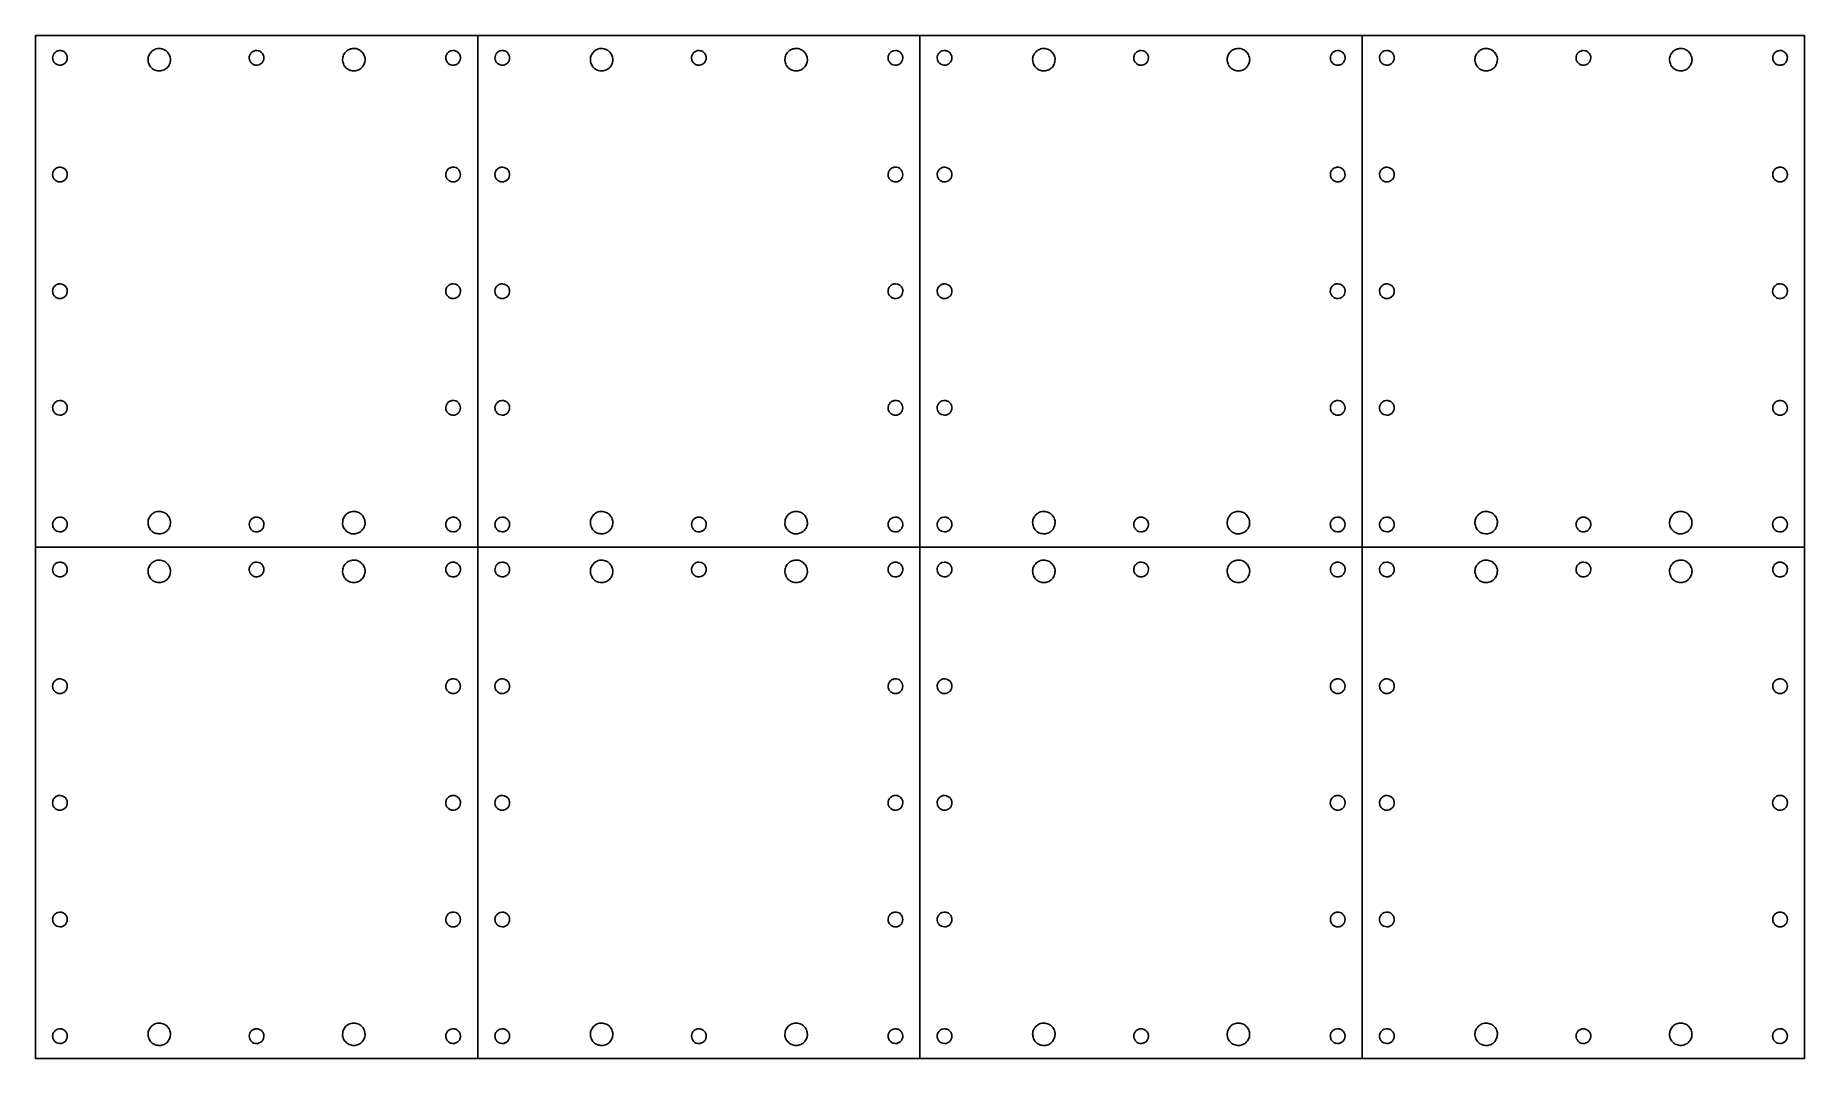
# Model space of a CAD drawing. Extents: x 0 to 432, y 0 to 250.
import ezdxf

# ---------------------------------------------------------------- set-up
doc = ezdxf.new("R2010")
doc.units = 0
doc.layers.add('LAYER_1', color=7, linetype='CONTINUOUS')

msp = doc.modelspace()

# ---------------------------------------------------------------- linework, layer by layer
at = {"layer": 'LAYER_1', "color": 7}
for p, q in [((0.14, 250.14), (0.14, 0.14)), ((432.12, 250.14), (0.14, 250.14)), ((32.01, 246.42), (32.01, 246.42)), ((77.04, 246.81), (77.04, 246.81)), ((108.14, 0.14), (108.14, 250.14)), ((140.01, 246.42), (140.01, 246.42)), ((185.04, 246.81), (185.04, 246.81)), ((216.12, 250.14), (216.12, 0.14)), ((247.99, 246.42), (247.99, 246.42)), ((293.02, 246.81), (293.02, 246.81)), ((324.12, 0.14), (324.12, 250.14)), ((355.99, 246.42), (355.99, 246.42)), ((401.02, 246.81), (401.02, 246.81)), ((432.12, 0.14), (432.12, 250.14)), ((4.68, 243.58), (4.68, 243.58)), ((55.94, 244.64), (55.94, 244.64)), ((101.08, 246.1), (101.08, 246.1)), ((112.68, 243.58), (112.68, 243.58)), ((163.94, 244.64), (163.94, 244.64)), ((209.08, 246.1), (209.08, 246.1)), ((220.67, 243.58), (220.67, 243.58)), ((271.92, 244.64), (271.92, 244.64)), ((317.06, 246.1), (317.06, 246.1)), ((328.67, 243.58), (328.67, 243.58)), ((379.92, 244.64), (379.92, 244.64)), ((425.06, 246.1), (425.06, 246.1)), ((4.68, 215.08), (4.68, 215.08)), ((103.2, 214.68), (103.2, 214.68)), ((112.68, 215.08), (112.68, 215.08)), ((211.2, 214.68), (211.2, 214.68)), ((220.67, 215.08), (220.67, 215.08)), ((319.18, 214.68), (319.18, 214.68)), ((328.67, 215.08), (328.67, 215.08)), ((427.18, 214.68), (427.18, 214.68)), ((4.68, 186.58), (4.68, 186.58)), ((103.94, 187.64), (103.94, 187.64)), ((112.68, 186.58), (112.68, 186.58)), ((211.94, 187.64), (211.94, 187.64)), ((220.67, 186.58), (220.67, 186.58)), ((319.92, 187.64), (319.92, 187.64)), ((328.67, 186.58), (328.67, 186.58)), ((427.92, 187.64), (427.92, 187.64)), ((6.14, 157.34), (6.14, 157.34)), ((103.2, 157.68), (103.2, 157.68)), ((114.14, 157.34), (114.14, 157.34)), ((211.2, 157.68), (211.2, 157.68)), ((222.12, 157.34), (222.12, 157.34)), ((319.18, 157.68), (319.18, 157.68)), ((330.12, 157.34), (330.12, 157.34)), ((427.18, 157.68), (427.18, 157.68)), ((32.01, 133.32), (32.01, 133.32)), ((53.08, 132.1), (53.08, 132.1)), ((100.34, 130.64), (100.34, 130.64)), ((140.01, 133.32), (140.01, 133.32)), ((161.08, 132.1), (161.08, 132.1)), ((208.34, 130.64), (208.34, 130.64)), ((247.99, 133.32), (247.99, 133.32)), ((269.06, 132.1), (269.06, 132.1)), ((316.32, 130.64), (316.32, 130.64)), ((355.99, 133.32), (355.99, 133.32)), ((377.06, 132.1), (377.06, 132.1)), ((424.32, 130.64), (424.32, 130.64)), ((6.14, 128.84), (6.14, 128.84)), ((79.51, 128.87), (79.51, 128.87)), ((114.14, 128.84), (114.14, 128.84)), ((187.51, 128.87), (187.51, 128.87)), ((222.12, 128.84), (222.12, 128.84)), ((295.49, 128.87), (295.49, 128.87)), ((330.12, 128.84), (330.12, 128.84)), ((403.49, 128.87), (403.49, 128.87)), ((432.12, 125.14), (0.14, 125.14)), ((32.01, 121.42), (32.01, 121.42)), ((77.04, 121.81), (77.04, 121.81)), ((101.08, 121.1), (101.08, 121.1)), ((140.01, 121.42), (140.01, 121.42)), ((185.04, 121.81), (185.04, 121.81)), ((209.08, 121.1), (209.08, 121.1)), ((247.99, 121.42), (247.99, 121.42)), ((293.02, 121.81), (293.02, 121.81)), ((317.06, 121.1), (317.06, 121.1)), ((355.99, 121.42), (355.99, 121.42)), ((401.02, 121.81), (401.02, 121.81)), ((425.06, 121.1), (425.06, 121.1)), ((4.68, 118.58), (4.68, 118.58)), ((55.94, 119.64), (55.94, 119.64)), ((112.68, 118.58), (112.68, 118.58)), ((163.94, 119.64), (163.94, 119.64)), ((220.67, 118.58), (220.67, 118.58)), ((271.92, 119.64), (271.92, 119.64)), ((328.67, 118.58), (328.67, 118.58)), ((379.92, 119.64), (379.92, 119.64)), ((4.68, 90.08), (4.68, 90.08)), ((103.2, 89.68), (103.2, 89.68)), ((112.68, 90.08), (112.68, 90.08)), ((211.2, 89.68), (211.2, 89.68)), ((220.67, 90.08), (220.67, 90.08)), ((319.18, 89.68), (319.18, 89.68)), ((328.67, 90.08), (328.67, 90.08)), ((427.18, 89.68), (427.18, 89.68)), ((4.68, 61.58), (4.68, 61.58)), ((103.94, 62.64), (103.94, 62.64)), ((112.68, 61.58), (112.68, 61.58)), ((211.94, 62.64), (211.94, 62.64)), ((220.67, 61.58), (220.67, 61.58)), ((319.92, 62.64), (319.92, 62.64)), ((328.67, 61.58), (328.67, 61.58)), ((427.92, 62.64), (427.92, 62.64)), ((6.14, 32.34), (6.14, 32.34)), ((103.2, 32.68), (103.2, 32.68)), ((114.14, 32.34), (114.14, 32.34)), ((211.2, 32.68), (211.2, 32.68)), ((222.12, 32.34), (222.12, 32.34)), ((319.18, 32.68), (319.18, 32.68)), ((330.12, 32.34), (330.12, 32.34)), ((427.18, 32.68), (427.18, 32.68)), ((32.01, 8.32), (32.01, 8.32)), ((53.08, 7.1), (53.08, 7.1)), ((100.34, 5.64), (100.34, 5.64)), ((140.01, 8.32), (140.01, 8.32)), ((161.08, 7.1), (161.08, 7.1)), ((208.34, 5.64), (208.34, 5.64)), ((247.99, 8.32), (247.99, 8.32)), ((269.06, 7.1), (269.06, 7.1)), ((316.32, 5.64), (316.32, 5.64)), ((355.99, 8.32), (355.99, 8.32)), ((377.06, 7.1), (377.06, 7.1)), ((424.32, 5.64), (424.32, 5.64)), ((0.14, 0.14), (432.12, 0.14)), ((6.14, 3.84), (6.14, 3.84)), ((79.51, 3.87), (79.51, 3.87)), ((114.14, 3.84), (114.14, 3.84)), ((187.51, 3.87), (187.51, 3.87)), ((222.12, 3.84), (222.12, 3.84)), ((295.49, 3.87), (295.49, 3.87)), ((330.12, 3.84), (330.12, 3.84)), ((403.49, 3.87), (403.49, 3.87))]:
    msp.add_line(p, q, dxfattribs=at)
for points, knots in [([(4.59, 245.56), (4.74, 245.75), (5.02, 246.11), (5.67, 246.43), (6.13, 246.43), (6.36, 246.42)], [0, 0, 0, 0, 0.690027, 1.37978, 2.069559, 2.069559, 2.069559, 2.069559]), ([(6.36, 246.42), (6.6, 246.36), (7.08, 246.24), (7.66, 245.72), (7.82, 245.25), (7.9, 245.02)], [0, 0, 0, 0, 0.735841, 1.472094, 2.207955, 2.207955, 2.207955, 2.207955]), ([(27.83, 243.19), (27.74, 243.56), (27.55, 244.29), (27.84, 245.44), (28.35, 246), (28.61, 246.28)], [0, 0, 0, 0, 1.125797, 2.251381, 3.377182, 3.377182, 3.377182, 3.377182]), ([(28.61, 246.28), (28.92, 246.49), (29.55, 246.91), (30.74, 247.01), (31.43, 246.71), (31.78, 246.56)], [0, 0, 0, 0, 1.125768, 2.251342, 3.377112, 3.377112, 3.377112, 3.377112]), ([(31.78, 246.56), (31.81, 246.55), (31.86, 246.52), (31.93, 246.47), (31.98, 246.43), (32.01, 246.42)], [0, 0, 0, 0, 0.0898896, 0.1797783, 0.2696671, 0.2696671, 0.2696671, 0.2696671]), ([(32.01, 246.42), (32.28, 246.16), (32.84, 245.64), (33.22, 244.51), (33.09, 243.77), (33.02, 243.39)], [0, 0, 0, 0, 1.12589, 2.251513, 3.377404, 3.377404, 3.377404, 3.377404]), ([(52.63, 245.61), (52.78, 245.8), (53.1, 246.18), (53.82, 246.48), (54.31, 246.42), (54.56, 246.39)], [0, 0, 0, 0, 0.736886, 1.473625, 2.210509, 2.210509, 2.210509, 2.210509]), ([(54.56, 246.39), (54.79, 246.3), (55.26, 246.13), (55.76, 245.54), (55.91, 245.04), (55.94, 244.76), (55.94, 244.7), (55.94, 244.66), (55.94, 244.64)], [0, 0, 0, 0, 0.736864, 1.473605, 2.210467, 2.269301, 2.328135, 2.38697, 2.38697, 2.38697, 2.38697]), ([(75.15, 243.98), (75.17, 244.35), (75.2, 245.11), (75.81, 246.13), (76.46, 246.52), (76.79, 246.71)], [0, 0, 0, 0, 1.125767, 2.251342, 3.37711, 3.37711, 3.37711, 3.37711]), ([(76.79, 246.71), (76.82, 246.72), (76.87, 246.75), (76.96, 246.78), (77.01, 246.8), (77.04, 246.81)], [0, 0, 0, 0, 0.0898904, 0.1797791, 0.2696681, 0.2696681, 0.2696681, 0.2696681]), ([(77.04, 246.81), (77.41, 246.88), (78.16, 247.02), (79.29, 246.67), (79.82, 246.12), (80.08, 245.85)], [0, 0, 0, 0, 1.125895, 2.251523, 3.377418, 3.377418, 3.377418, 3.377418]), ([(101.08, 246.1), (101.3, 246.22), (101.73, 246.46), (102.51, 246.47), (102.95, 246.23), (103.17, 246.12)], [0, 0, 0, 0, 0.736949, 1.473716, 2.210661, 2.210661, 2.210661, 2.210661]), ([(112.59, 245.56), (112.74, 245.75), (113.02, 246.11), (113.67, 246.43), (114.13, 246.43), (114.36, 246.42)], [0, 0, 0, 0, 0.690027, 1.37978, 2.069559, 2.069559, 2.069559, 2.069559]), ([(114.36, 246.42), (114.6, 246.36), (115.08, 246.24), (115.66, 245.72), (115.82, 245.25), (115.9, 245.02)], [0, 0, 0, 0, 0.735841, 1.472094, 2.207955, 2.207955, 2.207955, 2.207955]), ([(135.83, 243.19), (135.74, 243.56), (135.55, 244.29), (135.84, 245.44), (136.35, 246), (136.61, 246.28)], [0, 0, 0, 0, 1.125797, 2.251381, 3.377182, 3.377182, 3.377182, 3.377182]), ([(136.61, 246.28), (136.92, 246.49), (137.55, 246.91), (138.74, 247.01), (139.43, 246.71), (139.78, 246.56)], [0, 0, 0, 0, 1.125768, 2.251342, 3.377112, 3.377112, 3.377112, 3.377112]), ([(139.78, 246.56), (139.81, 246.55), (139.86, 246.52), (139.93, 246.47), (139.98, 246.43), (140.01, 246.42)], [0, 0, 0, 0, 0.0898896, 0.1797783, 0.2696671, 0.2696671, 0.2696671, 0.2696671]), ([(140.01, 246.42), (140.28, 246.16), (140.84, 245.64), (141.22, 244.51), (141.09, 243.77), (141.02, 243.39)], [0, 0, 0, 0, 1.12589, 2.251513, 3.377404, 3.377404, 3.377404, 3.377404]), ([(160.63, 245.61), (160.78, 245.8), (161.1, 246.18), (161.82, 246.48), (162.31, 246.42), (162.56, 246.39)], [0, 0, 0, 0, 0.736885, 1.473626, 2.210509, 2.210509, 2.210509, 2.210509]), ([(162.56, 246.39), (162.79, 246.3), (163.26, 246.13), (163.76, 245.54), (163.91, 245.04), (163.94, 244.76), (163.94, 244.7), (163.94, 244.66), (163.94, 244.64)], [0, 0, 0, 0, 0.736864, 1.473605, 2.210467, 2.269301, 2.328135, 2.38697, 2.38697, 2.38697, 2.38697]), ([(183.15, 243.98), (183.17, 244.35), (183.2, 245.11), (183.81, 246.13), (184.46, 246.52), (184.79, 246.71)], [0, 0, 0, 0, 1.125767, 2.251342, 3.37711, 3.37711, 3.37711, 3.37711]), ([(184.79, 246.71), (184.82, 246.72), (184.87, 246.75), (184.96, 246.78), (185.01, 246.8), (185.04, 246.81)], [0, 0, 0, 0, 0.0898895, 0.1797782, 0.2696671, 0.2696671, 0.2696671, 0.2696671]), ([(185.04, 246.81), (185.41, 246.88), (186.16, 247.02), (187.29, 246.67), (187.82, 246.12), (188.08, 245.85)], [0, 0, 0, 0, 1.125895, 2.251523, 3.377418, 3.377418, 3.377418, 3.377418]), ([(209.08, 246.1), (209.3, 246.22), (209.73, 246.46), (210.51, 246.47), (210.95, 246.23), (211.17, 246.12)], [0, 0, 0, 0, 0.736949, 1.473716, 2.210661, 2.210661, 2.210661, 2.210661]), ([(220.58, 245.56), (220.72, 245.75), (221, 246.11), (221.65, 246.43), (222.11, 246.43), (222.34, 246.42)], [0, 0, 0, 0, 0.690027, 1.37978, 2.069558, 2.069558, 2.069558, 2.069558]), ([(222.34, 246.42), (222.59, 246.36), (223.07, 246.24), (223.64, 245.72), (223.8, 245.25), (223.88, 245.02)], [0, 0, 0, 0, 0.735841, 1.472094, 2.207955, 2.207955, 2.207955, 2.207955]), ([(243.81, 243.19), (243.72, 243.56), (243.53, 244.29), (243.82, 245.44), (244.33, 246), (244.59, 246.28)], [0, 0, 0, 0, 1.125797, 2.251382, 3.377181, 3.377181, 3.377181, 3.377181]), ([(244.59, 246.28), (244.9, 246.49), (245.54, 246.91), (246.72, 247.01), (247.42, 246.71), (247.76, 246.56)], [0, 0, 0, 0, 1.125769, 2.251343, 3.377113, 3.377113, 3.377113, 3.377113]), ([(247.76, 246.56), (247.79, 246.55), (247.84, 246.52), (247.92, 246.47), (247.96, 246.43), (247.99, 246.42)], [0, 0, 0, 0, 0.0898899, 0.1797786, 0.2696674, 0.2696674, 0.2696674, 0.2696674]), ([(247.99, 246.42), (248.27, 246.16), (248.82, 245.64), (249.2, 244.51), (249.07, 243.77), (249, 243.39)], [0, 0, 0, 0, 1.12589, 2.251514, 3.377404, 3.377404, 3.377404, 3.377404]), ([(268.61, 245.61), (268.76, 245.8), (269.08, 246.18), (269.8, 246.48), (270.3, 246.42), (270.54, 246.39)], [0, 0, 0, 0, 0.736886, 1.473626, 2.21051, 2.21051, 2.21051, 2.21051]), ([(270.54, 246.39), (270.78, 246.3), (271.24, 246.13), (271.74, 245.54), (271.9, 245.04), (271.92, 244.76), (271.92, 244.7), (271.92, 244.66), (271.92, 244.64)], [0, 0, 0, 0, 0.736864, 1.473605, 2.210468, 2.269301, 2.328136, 2.38697, 2.38697, 2.38697, 2.38697]), ([(291.13, 243.98), (291.15, 244.35), (291.18, 245.11), (291.79, 246.13), (292.44, 246.52), (292.77, 246.71)], [0, 0, 0, 0, 1.125767, 2.251341, 3.377109, 3.377109, 3.377109, 3.377109]), ([(292.77, 246.71), (292.8, 246.72), (292.85, 246.75), (292.94, 246.78), (292.99, 246.8), (293.02, 246.81)], [0, 0, 0, 0, 0.0898898, 0.1797792, 0.2696684, 0.2696684, 0.2696684, 0.2696684]), ([(293.02, 246.81), (293.39, 246.88), (294.14, 247.02), (295.27, 246.67), (295.8, 246.12), (296.07, 245.85)], [0, 0, 0, 0, 1.125895, 2.251523, 3.377418, 3.377418, 3.377418, 3.377418]), ([(317.06, 246.1), (317.28, 246.22), (317.72, 246.46), (318.49, 246.47), (318.93, 246.23), (319.15, 246.12)], [0, 0, 0, 0, 0.736949, 1.473715, 2.210661, 2.210661, 2.210661, 2.210661]), ([(328.58, 245.56), (328.72, 245.75), (329, 246.11), (329.65, 246.43), (330.11, 246.43), (330.34, 246.42)], [0, 0, 0, 0, 0.690027, 1.37978, 2.069558, 2.069558, 2.069558, 2.069558]), ([(330.34, 246.42), (330.59, 246.36), (331.07, 246.24), (331.64, 245.72), (331.8, 245.25), (331.88, 245.02)], [0, 0, 0, 0, 0.735841, 1.472094, 2.207955, 2.207955, 2.207955, 2.207955]), ([(351.81, 243.19), (351.72, 243.56), (351.53, 244.29), (351.82, 245.44), (352.33, 246), (352.59, 246.28)], [0, 0, 0, 0, 1.125797, 2.251382, 3.377182, 3.377182, 3.377182, 3.377182]), ([(352.59, 246.28), (352.9, 246.49), (353.54, 246.91), (354.72, 247.01), (355.42, 246.71), (355.76, 246.56)], [0, 0, 0, 0, 1.125769, 2.251342, 3.377113, 3.377113, 3.377113, 3.377113]), ([(355.76, 246.56), (355.79, 246.55), (355.84, 246.52), (355.92, 246.47), (355.96, 246.43), (355.99, 246.42)], [0, 0, 0, 0, 0.0898891, 0.1797778, 0.2696666, 0.2696666, 0.2696666, 0.2696666]), ([(355.99, 246.42), (356.27, 246.16), (356.82, 245.64), (357.2, 244.51), (357.07, 243.77), (357, 243.39)], [0, 0, 0, 0, 1.12589, 2.251514, 3.377404, 3.377404, 3.377404, 3.377404]), ([(376.61, 245.61), (376.76, 245.8), (377.08, 246.18), (377.8, 246.48), (378.3, 246.42), (378.54, 246.39)], [0, 0, 0, 0, 0.736886, 1.473626, 2.21051, 2.21051, 2.21051, 2.21051]), ([(378.54, 246.39), (378.78, 246.3), (379.24, 246.13), (379.74, 245.54), (379.9, 245.04), (379.92, 244.76), (379.92, 244.7), (379.92, 244.66), (379.92, 244.64)], [0, 0, 0, 0, 0.736864, 1.473605, 2.210468, 2.269301, 2.328136, 2.38697, 2.38697, 2.38697, 2.38697]), ([(399.13, 243.98), (399.15, 244.35), (399.18, 245.11), (399.79, 246.13), (400.44, 246.52), (400.77, 246.71)], [0, 0, 0, 0, 1.125767, 2.251341, 3.377109, 3.377109, 3.377109, 3.377109]), ([(400.77, 246.71), (400.8, 246.72), (400.85, 246.75), (400.94, 246.78), (400.99, 246.8), (401.02, 246.81)], [0, 0, 0, 0, 0.0898898, 0.1797792, 0.2696684, 0.2696684, 0.2696684, 0.2696684]), ([(401.02, 246.81), (401.39, 246.88), (402.14, 247.02), (403.27, 246.67), (403.8, 246.12), (404.07, 245.85)], [0, 0, 0, 0, 1.125895, 2.251523, 3.377418, 3.377418, 3.377418, 3.377418]), ([(425.06, 246.1), (425.28, 246.22), (425.72, 246.46), (426.49, 246.47), (426.93, 246.23), (427.15, 246.12)], [0, 0, 0, 0, 0.736949, 1.473716, 2.210661, 2.210661, 2.210661, 2.210661]), ([(4.68, 243.58), (4.57, 243.79), (4.34, 244.19), (4.31, 244.92), (4.5, 245.35), (4.59, 245.56)], [0, 0, 0, 0, 0.694088, 1.387944, 2.082171, 2.082171, 2.082171, 2.082171]), ([(4.97, 243.28), (4.93, 243.31), (4.86, 243.37), (4.77, 243.47), (4.71, 243.55), (4.68, 243.58)], [0, 0, 0, 0, 0.1385628, 0.277113, 0.4156513, 0.4156513, 0.4156513, 0.4156513]), ([(7.04, 243.09), (6.81, 242.99), (6.36, 242.79), (5.58, 242.87), (5.17, 243.14), (4.97, 243.28)], [0, 0, 0, 0, 0.7349, 1.470124, 2.205184, 2.205184, 2.205184, 2.205184]), ([(7.9, 245.02), (7.92, 244.76), (7.96, 244.26), (7.64, 243.54), (7.24, 243.24), (7.04, 243.09)], [0, 0, 0, 0, 0.747353, 1.495171, 2.242571, 2.242571, 2.242571, 2.242571]), ([(30.5, 241.44), (30.12, 241.47), (29.37, 241.54), (28.37, 242.19), (28.01, 242.86), (27.83, 243.19)], [0, 0, 0, 0, 1.125825, 2.251413, 3.37724, 3.37724, 3.37724, 3.37724]), ([(33.02, 243.39), (32.87, 243.05), (32.56, 242.35), (31.62, 241.63), (30.87, 241.5), (30.5, 241.44)], [0, 0, 0, 0, 1.125853, 2.251452, 3.377305, 3.377305, 3.377305, 3.377305]), ([(52.73, 243.53), (52.6, 243.74), (52.34, 244.16), (52.3, 244.94), (52.52, 245.39), (52.63, 245.61)], [0, 0, 0, 0, 0.736896, 1.473638, 2.210536, 2.210536, 2.210536, 2.210536]), ([(54.73, 242.94), (54.49, 242.89), (54, 242.78), (53.26, 243), (52.9, 243.35), (52.73, 243.53)], [0, 0, 0, 0, 0.736919, 1.473666, 2.210593, 2.210593, 2.210593, 2.210593]), ([(55.94, 244.64), (55.91, 244.39), (55.85, 243.9), (55.4, 243.27), (54.95, 243.05), (54.73, 242.94)], [0, 0, 0, 0, 0.736933, 1.473692, 2.210632, 2.210632, 2.210632, 2.210632]), ([(77.2, 241.53), (76.84, 241.67), (76.14, 241.95), (75.38, 242.86), (75.23, 243.6), (75.15, 243.98)], [0, 0, 0, 0, 1.12579, 2.251365, 3.37716, 3.37716, 3.37716, 3.37716]), ([(80.18, 242.66), (79.93, 242.38), (79.43, 241.8), (78.32, 241.38), (77.57, 241.48), (77.2, 241.53)], [0, 0, 0, 0, 1.125833, 2.25143, 3.377265, 3.377265, 3.377265, 3.377265]), ([(80.08, 245.85), (80.27, 245.52), (80.65, 244.87), (80.69, 243.68), (80.35, 243), (80.18, 242.66)], [0, 0, 0, 0, 1.125847, 2.251441, 3.377291, 3.377291, 3.377291, 3.377291]), ([(100.48, 243.95), (100.41, 244.19), (100.28, 244.67), (100.46, 245.42), (100.77, 245.84), (100.99, 246.03), (101.04, 246.06), (101.07, 246.09), (101.08, 246.1)], [0, 0, 0, 0, 0.736851, 1.473576, 2.210435, 2.269269, 2.328103, 2.386937, 2.386937, 2.386937, 2.386937]), ([(102.25, 242.84), (102, 242.86), (101.5, 242.89), (100.84, 243.3), (100.6, 243.74), (100.48, 243.95)], [0, 0, 0, 0, 0.736876, 1.473612, 2.21049, 2.21049, 2.21049, 2.21049]), ([(103.87, 244.15), (103.78, 243.92), (103.59, 243.47), (102.98, 242.98), (102.49, 242.89), (102.25, 242.84)], [0, 0, 0, 0, 0.736911, 1.473665, 2.210575, 2.210575, 2.210575, 2.210575]), ([(103.17, 246.12), (103.36, 245.95), (103.72, 245.62), (103.99, 244.89), (103.91, 244.4), (103.87, 244.15)], [0, 0, 0, 0, 0.736906, 1.473643, 2.210545, 2.210545, 2.210545, 2.210545]), ([(112.68, 243.58), (112.57, 243.79), (112.34, 244.19), (112.31, 244.92), (112.5, 245.35), (112.59, 245.56)], [0, 0, 0, 0, 0.694089, 1.387945, 2.082171, 2.082171, 2.082171, 2.082171]), ([(112.97, 243.28), (112.93, 243.31), (112.86, 243.37), (112.77, 243.47), (112.71, 243.55), (112.68, 243.58)], [0, 0, 0, 0, 0.1385628, 0.277113, 0.4156507, 0.4156507, 0.4156507, 0.4156507]), ([(115.04, 243.09), (114.81, 242.99), (114.36, 242.79), (113.58, 242.87), (113.17, 243.14), (112.97, 243.28)], [0, 0, 0, 0, 0.7349, 1.470123, 2.205183, 2.205183, 2.205183, 2.205183]), ([(115.9, 245.02), (115.92, 244.76), (115.96, 244.26), (115.64, 243.54), (115.24, 243.24), (115.04, 243.09)], [0, 0, 0, 0, 0.747353, 1.495171, 2.242571, 2.242571, 2.242571, 2.242571]), ([(138.5, 241.44), (138.12, 241.47), (137.37, 241.54), (136.37, 242.19), (136.01, 242.86), (135.83, 243.19)], [0, 0, 0, 0, 1.125825, 2.251413, 3.37724, 3.37724, 3.37724, 3.37724]), ([(141.02, 243.39), (140.87, 243.05), (140.56, 242.35), (139.62, 241.63), (138.87, 241.5), (138.5, 241.44)], [0, 0, 0, 0, 1.125853, 2.251452, 3.377305, 3.377305, 3.377305, 3.377305]), ([(160.73, 243.53), (160.6, 243.74), (160.34, 244.16), (160.3, 244.94), (160.52, 245.39), (160.63, 245.61)], [0, 0, 0, 0, 0.736896, 1.473638, 2.210536, 2.210536, 2.210536, 2.210536]), ([(162.73, 242.94), (162.49, 242.89), (162, 242.78), (161.26, 243), (160.9, 243.35), (160.73, 243.53)], [0, 0, 0, 0, 0.736919, 1.473666, 2.210593, 2.210593, 2.210593, 2.210593]), ([(163.94, 244.64), (163.91, 244.39), (163.85, 243.9), (163.4, 243.27), (162.95, 243.05), (162.73, 242.94)], [0, 0, 0, 0, 0.736933, 1.473693, 2.210632, 2.210632, 2.210632, 2.210632]), ([(185.2, 241.53), (184.84, 241.67), (184.14, 241.95), (183.38, 242.86), (183.23, 243.6), (183.15, 243.98)], [0, 0, 0, 0, 1.12579, 2.251365, 3.37716, 3.37716, 3.37716, 3.37716]), ([(188.18, 242.66), (187.93, 242.38), (187.43, 241.8), (186.32, 241.38), (185.57, 241.48), (185.2, 241.53)], [0, 0, 0, 0, 1.125834, 2.251431, 3.377266, 3.377266, 3.377266, 3.377266]), ([(188.08, 245.85), (188.27, 245.52), (188.65, 244.87), (188.69, 243.68), (188.35, 243), (188.18, 242.66)], [0, 0, 0, 0, 1.125847, 2.251441, 3.37729, 3.37729, 3.37729, 3.37729]), ([(208.48, 243.95), (208.41, 244.19), (208.28, 244.67), (208.46, 245.42), (208.77, 245.84), (208.99, 246.03), (209.04, 246.06), (209.07, 246.09), (209.08, 246.1)], [0, 0, 0, 0, 0.736851, 1.473577, 2.210435, 2.269269, 2.328103, 2.386936, 2.386936, 2.386936, 2.386936]), ([(210.25, 242.84), (210, 242.86), (209.5, 242.89), (208.84, 243.3), (208.6, 243.74), (208.48, 243.95)], [0, 0, 0, 0, 0.736876, 1.473612, 2.21049, 2.21049, 2.21049, 2.21049]), ([(211.87, 244.15), (211.78, 243.92), (211.59, 243.47), (210.98, 242.98), (210.49, 242.89), (210.25, 242.84)], [0, 0, 0, 0, 0.736911, 1.473665, 2.210576, 2.210576, 2.210576, 2.210576]), ([(211.17, 246.12), (211.36, 245.95), (211.72, 245.62), (211.99, 244.89), (211.91, 244.4), (211.87, 244.15)], [0, 0, 0, 0, 0.736906, 1.473643, 2.210545, 2.210545, 2.210545, 2.210545]), ([(220.67, 243.58), (220.55, 243.79), (220.32, 244.19), (220.29, 244.92), (220.48, 245.35), (220.58, 245.56)], [0, 0, 0, 0, 0.694088, 1.387944, 2.082171, 2.082171, 2.082171, 2.082171]), ([(220.95, 243.28), (220.91, 243.31), (220.85, 243.37), (220.75, 243.47), (220.69, 243.55), (220.67, 243.58)], [0, 0, 0, 0, 0.1385635, 0.2771123, 0.4156514, 0.4156514, 0.4156514, 0.4156514]), ([(223.02, 243.09), (222.79, 242.99), (222.34, 242.79), (221.57, 242.87), (221.15, 243.14), (220.95, 243.28)], [0, 0, 0, 0, 0.7349, 1.470124, 2.205184, 2.205184, 2.205184, 2.205184]), ([(223.88, 245.02), (223.9, 244.76), (223.95, 244.26), (223.62, 243.54), (223.22, 243.24), (223.02, 243.09)], [0, 0, 0, 0, 0.747353, 1.495171, 2.242571, 2.242571, 2.242571, 2.242571]), ([(246.48, 241.44), (246.1, 241.47), (245.35, 241.54), (244.35, 242.19), (243.99, 242.86), (243.81, 243.19)], [0, 0, 0, 0, 1.125825, 2.251413, 3.377239, 3.377239, 3.377239, 3.377239]), ([(249, 243.39), (248.85, 243.05), (248.54, 242.35), (247.6, 241.63), (246.85, 241.5), (246.48, 241.44)], [0, 0, 0, 0, 1.125854, 2.251452, 3.377305, 3.377305, 3.377305, 3.377305]), ([(268.71, 243.53), (268.58, 243.74), (268.32, 244.16), (268.29, 244.94), (268.5, 245.39), (268.61, 245.61)], [0, 0, 0, 0, 0.736896, 1.473639, 2.210535, 2.210535, 2.210535, 2.210535]), ([(270.71, 242.94), (270.47, 242.89), (269.98, 242.78), (269.24, 243), (268.89, 243.35), (268.71, 243.53)], [0, 0, 0, 0, 0.736919, 1.473666, 2.210593, 2.210593, 2.210593, 2.210593]), ([(271.92, 244.64), (271.89, 244.39), (271.83, 243.9), (271.38, 243.27), (270.93, 243.05), (270.71, 242.94)], [0, 0, 0, 0, 0.736933, 1.473692, 2.210632, 2.210632, 2.210632, 2.210632]), ([(293.18, 241.53), (292.83, 241.67), (292.12, 241.95), (291.36, 242.86), (291.21, 243.6), (291.13, 243.98)], [0, 0, 0, 0, 1.12579, 2.251365, 3.377159, 3.377159, 3.377159, 3.377159]), ([(296.16, 242.66), (295.91, 242.38), (295.42, 241.8), (294.3, 241.38), (293.55, 241.48), (293.18, 241.53)], [0, 0, 0, 0, 1.125833, 2.25143, 3.377266, 3.377266, 3.377266, 3.377266]), ([(296.07, 245.85), (296.26, 245.52), (296.64, 244.87), (296.67, 243.68), (296.33, 243), (296.16, 242.66)], [0, 0, 0, 0, 1.125848, 2.251442, 3.377291, 3.377291, 3.377291, 3.377291]), ([(316.46, 243.95), (316.39, 244.19), (316.26, 244.67), (316.44, 245.42), (316.76, 245.84), (316.97, 246.03), (317.02, 246.06), (317.05, 246.09), (317.06, 246.1)], [0, 0, 0, 0, 0.736851, 1.473577, 2.210436, 2.269269, 2.328103, 2.386937, 2.386937, 2.386937, 2.386937]), ([(318.23, 242.84), (317.98, 242.86), (317.49, 242.89), (316.83, 243.3), (316.58, 243.74), (316.46, 243.95)], [0, 0, 0, 0, 0.736875, 1.473612, 2.21049, 2.21049, 2.21049, 2.21049]), ([(319.85, 244.15), (319.76, 243.92), (319.57, 243.47), (318.96, 242.98), (318.47, 242.89), (318.23, 242.84)], [0, 0, 0, 0, 0.736912, 1.473665, 2.210576, 2.210576, 2.210576, 2.210576]), ([(319.15, 246.12), (319.34, 245.95), (319.71, 245.62), (319.97, 244.89), (319.89, 244.4), (319.85, 244.15)], [0, 0, 0, 0, 0.736906, 1.473644, 2.210545, 2.210545, 2.210545, 2.210545]), ([(328.67, 243.58), (328.55, 243.79), (328.32, 244.19), (328.29, 244.92), (328.48, 245.35), (328.58, 245.56)], [0, 0, 0, 0, 0.694088, 1.387944, 2.082171, 2.082171, 2.082171, 2.082171]), ([(328.95, 243.28), (328.91, 243.31), (328.85, 243.37), (328.75, 243.47), (328.69, 243.55), (328.67, 243.58)], [0, 0, 0, 0, 0.1385635, 0.2771123, 0.4156514, 0.4156514, 0.4156514, 0.4156514]), ([(331.02, 243.09), (330.79, 242.99), (330.34, 242.79), (329.57, 242.87), (329.15, 243.14), (328.95, 243.28)], [0, 0, 0, 0, 0.7349, 1.470124, 2.205184, 2.205184, 2.205184, 2.205184]), ([(331.88, 245.02), (331.9, 244.76), (331.95, 244.26), (331.62, 243.54), (331.22, 243.24), (331.02, 243.09)], [0, 0, 0, 0, 0.747353, 1.495171, 2.242571, 2.242571, 2.242571, 2.242571]), ([(354.48, 241.44), (354.1, 241.47), (353.35, 241.54), (352.35, 242.19), (351.99, 242.86), (351.81, 243.19)], [0, 0, 0, 0, 1.125825, 2.251413, 3.377239, 3.377239, 3.377239, 3.377239]), ([(357, 243.39), (356.85, 243.05), (356.54, 242.35), (355.6, 241.63), (354.85, 241.5), (354.48, 241.44)], [0, 0, 0, 0, 1.125854, 2.251452, 3.377305, 3.377305, 3.377305, 3.377305]), ([(376.71, 243.53), (376.58, 243.74), (376.32, 244.16), (376.29, 244.94), (376.5, 245.39), (376.61, 245.61)], [0, 0, 0, 0, 0.736896, 1.473639, 2.210535, 2.210535, 2.210535, 2.210535]), ([(378.71, 242.94), (378.47, 242.89), (377.98, 242.78), (377.24, 243), (376.89, 243.35), (376.71, 243.53)], [0, 0, 0, 0, 0.736919, 1.473666, 2.210593, 2.210593, 2.210593, 2.210593]), ([(379.92, 244.64), (379.89, 244.39), (379.83, 243.9), (379.38, 243.27), (378.93, 243.05), (378.71, 242.94)], [0, 0, 0, 0, 0.736933, 1.473692, 2.210632, 2.210632, 2.210632, 2.210632]), ([(401.18, 241.53), (400.83, 241.67), (400.12, 241.95), (399.36, 242.86), (399.21, 243.6), (399.13, 243.98)], [0, 0, 0, 0, 1.125789, 2.251364, 3.377159, 3.377159, 3.377159, 3.377159]), ([(404.16, 242.66), (403.91, 242.38), (403.42, 241.8), (402.3, 241.38), (401.55, 241.48), (401.18, 241.53)], [0, 0, 0, 0, 1.125833, 2.25143, 3.377266, 3.377266, 3.377266, 3.377266]), ([(404.07, 245.85), (404.26, 245.52), (404.64, 244.87), (404.67, 243.68), (404.33, 243), (404.16, 242.66)], [0, 0, 0, 0, 1.125848, 2.251442, 3.377291, 3.377291, 3.377291, 3.377291]), ([(424.46, 243.95), (424.39, 244.19), (424.26, 244.67), (424.44, 245.42), (424.76, 245.84), (424.97, 246.03), (425.02, 246.06), (425.05, 246.09), (425.06, 246.1)], [0, 0, 0, 0, 0.736851, 1.473577, 2.210436, 2.269269, 2.328103, 2.386937, 2.386937, 2.386937, 2.386937]), ([(426.23, 242.84), (425.98, 242.86), (425.49, 242.89), (424.83, 243.3), (424.58, 243.74), (424.46, 243.95)], [0, 0, 0, 0, 0.736875, 1.473612, 2.210489, 2.210489, 2.210489, 2.210489]), ([(427.85, 244.15), (427.76, 243.92), (427.57, 243.47), (426.96, 242.98), (426.47, 242.89), (426.23, 242.84)], [0, 0, 0, 0, 0.736912, 1.473666, 2.210577, 2.210577, 2.210577, 2.210577]), ([(427.15, 246.12), (427.34, 245.95), (427.71, 245.62), (427.97, 244.89), (427.89, 244.4), (427.85, 244.15)], [0, 0, 0, 0, 0.736906, 1.473644, 2.210545, 2.210545, 2.210545, 2.210545]), ([(4.68, 215.08), (4.56, 215.3), (4.32, 215.73), (4.32, 216.51), (4.55, 216.95), (4.66, 217.17)], [0, 0, 0, 0, 0.736943, 1.473706, 2.210646, 2.210646, 2.210646, 2.210646]), ([(4.66, 217.17), (4.83, 217.36), (5.16, 217.72), (5.89, 217.99), (6.38, 217.91), (6.63, 217.87)], [0, 0, 0, 0, 0.736909, 1.47365, 2.210554, 2.210554, 2.210554, 2.210554]), ([(6.63, 217.87), (6.86, 217.78), (7.32, 217.59), (7.8, 216.98), (7.89, 216.49), (7.94, 216.25)], [0, 0, 0, 0, 0.736909, 1.473662, 2.210568, 2.210568, 2.210568, 2.210568]), ([(7.94, 216.25), (7.92, 216), (7.89, 215.5), (7.48, 214.84), (7.05, 214.6), (6.83, 214.48)], [0, 0, 0, 0, 0.73688, 1.473623, 2.210508, 2.210508, 2.210508, 2.210508]), ([(101.11, 214.66), (100.93, 214.83), (100.56, 215.16), (100.3, 215.89), (100.37, 216.38), (100.41, 216.63)], [0, 0, 0, 0, 0.736905, 1.473643, 2.210545, 2.210545, 2.210545, 2.210545]), ([(100.41, 216.63), (100.5, 216.86), (100.7, 217.32), (101.3, 217.8), (101.79, 217.89), (102.04, 217.94)], [0, 0, 0, 0, 0.736904, 1.473649, 2.21055, 2.21055, 2.21055, 2.21055]), ([(102.04, 217.94), (102.28, 217.92), (102.78, 217.89), (103.44, 217.48), (103.68, 217.05), (103.8, 216.83)], [0, 0, 0, 0, 0.736883, 1.473628, 2.210515, 2.210515, 2.210515, 2.210515]), ([(103.8, 216.83), (103.87, 216.59), (104, 216.11), (103.82, 215.36), (103.51, 214.94), (103.29, 214.76), (103.25, 214.72), (103.21, 214.7), (103.2, 214.68)], [0, 0, 0, 0, 0.736852, 1.473577, 2.210436, 2.269271, 2.328104, 2.386937, 2.386937, 2.386937, 2.386937]), ([(112.68, 215.08), (112.56, 215.3), (112.32, 215.73), (112.32, 216.51), (112.55, 216.95), (112.66, 217.17)], [0, 0, 0, 0, 0.736943, 1.473707, 2.210646, 2.210646, 2.210646, 2.210646]), ([(112.66, 217.17), (112.83, 217.36), (113.16, 217.72), (113.89, 217.99), (114.38, 217.91), (114.63, 217.87)], [0, 0, 0, 0, 0.736909, 1.47365, 2.210554, 2.210554, 2.210554, 2.210554]), ([(114.63, 217.87), (114.86, 217.78), (115.32, 217.59), (115.8, 216.98), (115.89, 216.49), (115.94, 216.25)], [0, 0, 0, 0, 0.736909, 1.473662, 2.210568, 2.210568, 2.210568, 2.210568]), ([(115.94, 216.25), (115.92, 216), (115.89, 215.5), (115.48, 214.84), (115.05, 214.6), (114.83, 214.48)], [0, 0, 0, 0, 0.73688, 1.473623, 2.210508, 2.210508, 2.210508, 2.210508]), ([(209.11, 214.66), (208.93, 214.83), (208.56, 215.16), (208.3, 215.89), (208.37, 216.38), (208.41, 216.63)], [0, 0, 0, 0, 0.736905, 1.473643, 2.210545, 2.210545, 2.210545, 2.210545]), ([(208.41, 216.63), (208.5, 216.86), (208.7, 217.32), (209.3, 217.8), (209.79, 217.89), (210.04, 217.94)], [0, 0, 0, 0, 0.736904, 1.473649, 2.21055, 2.21055, 2.21055, 2.21055]), ([(210.04, 217.94), (210.28, 217.92), (210.78, 217.89), (211.44, 217.48), (211.68, 217.05), (211.8, 216.83)], [0, 0, 0, 0, 0.736883, 1.473628, 2.210515, 2.210515, 2.210515, 2.210515]), ([(211.8, 216.83), (211.87, 216.59), (212, 216.11), (211.82, 215.36), (211.51, 214.94), (211.29, 214.76), (211.25, 214.72), (211.21, 214.7), (211.2, 214.68)], [0, 0, 0, 0, 0.736852, 1.473577, 2.210436, 2.26927, 2.328104, 2.386938, 2.386938, 2.386938, 2.386938]), ([(220.67, 215.08), (220.55, 215.3), (220.31, 215.73), (220.3, 216.51), (220.53, 216.95), (220.65, 217.17)], [0, 0, 0, 0, 0.736943, 1.473708, 2.210647, 2.210647, 2.210647, 2.210647]), ([(220.65, 217.17), (220.81, 217.36), (221.14, 217.72), (221.88, 217.99), (222.37, 217.91), (222.61, 217.87)], [0, 0, 0, 0, 0.73691, 1.473649, 2.210555, 2.210555, 2.210555, 2.210555]), ([(222.61, 217.87), (222.84, 217.78), (223.3, 217.59), (223.78, 216.98), (223.87, 216.49), (223.92, 216.25)], [0, 0, 0, 0, 0.736909, 1.473662, 2.210569, 2.210569, 2.210569, 2.210569]), ([(223.92, 216.25), (223.9, 216), (223.87, 215.5), (223.46, 214.84), (223.03, 214.6), (222.81, 214.48)], [0, 0, 0, 0, 0.73688, 1.473623, 2.210507, 2.210507, 2.210507, 2.210507]), ([(317.09, 214.66), (316.91, 214.83), (316.54, 215.16), (316.28, 215.89), (316.35, 216.38), (316.39, 216.63)], [0, 0, 0, 0, 0.736905, 1.473644, 2.210546, 2.210546, 2.210546, 2.210546]), ([(316.39, 216.63), (316.49, 216.86), (316.68, 217.32), (317.28, 217.8), (317.77, 217.89), (318.02, 217.94)], [0, 0, 0, 0, 0.736904, 1.473648, 2.21055, 2.21055, 2.21055, 2.21055]), ([(318.02, 217.94), (318.26, 217.92), (318.76, 217.89), (319.42, 217.48), (319.66, 217.05), (319.79, 216.83)], [0, 0, 0, 0, 0.736884, 1.473627, 2.210514, 2.210514, 2.210514, 2.210514]), ([(319.79, 216.83), (319.85, 216.59), (319.99, 216.11), (319.8, 215.36), (319.49, 214.94), (319.27, 214.76), (319.23, 214.72), (319.2, 214.7), (319.18, 214.68)], [0, 0, 0, 0, 0.736852, 1.473578, 2.210436, 2.269271, 2.328104, 2.386938, 2.386938, 2.386938, 2.386938]), ([(328.67, 215.08), (328.55, 215.3), (328.31, 215.73), (328.3, 216.51), (328.53, 216.95), (328.65, 217.17)], [0, 0, 0, 0, 0.736943, 1.473708, 2.210647, 2.210647, 2.210647, 2.210647]), ([(328.65, 217.17), (328.81, 217.36), (329.14, 217.72), (329.88, 217.99), (330.37, 217.91), (330.61, 217.87)], [0, 0, 0, 0, 0.73691, 1.47365, 2.210555, 2.210555, 2.210555, 2.210555]), ([(330.61, 217.87), (330.84, 217.78), (331.3, 217.59), (331.78, 216.98), (331.87, 216.49), (331.92, 216.25)], [0, 0, 0, 0, 0.736909, 1.473662, 2.210569, 2.210569, 2.210569, 2.210569]), ([(331.92, 216.25), (331.9, 216), (331.87, 215.5), (331.46, 214.84), (331.03, 214.6), (330.81, 214.48)], [0, 0, 0, 0, 0.73688, 1.473622, 2.210507, 2.210507, 2.210507, 2.210507]), ([(425.09, 214.66), (424.91, 214.83), (424.54, 215.16), (424.28, 215.89), (424.35, 216.38), (424.39, 216.63)], [0, 0, 0, 0, 0.736905, 1.473644, 2.210546, 2.210546, 2.210546, 2.210546]), ([(424.39, 216.63), (424.49, 216.86), (424.68, 217.32), (425.28, 217.8), (425.77, 217.89), (426.02, 217.94)], [0, 0, 0, 0, 0.736904, 1.473648, 2.21055, 2.21055, 2.21055, 2.21055]), ([(426.02, 217.94), (426.26, 217.92), (426.76, 217.89), (427.42, 217.48), (427.66, 217.05), (427.79, 216.83)], [0, 0, 0, 0, 0.736884, 1.473627, 2.210514, 2.210514, 2.210514, 2.210514]), ([(427.79, 216.83), (427.85, 216.59), (427.99, 216.11), (427.8, 215.36), (427.49, 214.94), (427.27, 214.76), (427.23, 214.72), (427.2, 214.7), (427.18, 214.68)], [0, 0, 0, 0, 0.736852, 1.473577, 2.210436, 2.269271, 2.328104, 2.386937, 2.386937, 2.386937, 2.386937]), ([(6.83, 214.48), (6.59, 214.41), (6.11, 214.28), (5.36, 214.46), (4.94, 214.77), (4.76, 214.99), (4.72, 215.04), (4.7, 215.07), (4.68, 215.08)], [0, 0, 0, 0, 0.736854, 1.473581, 2.210438, 2.269274, 2.328109, 2.386945, 2.386945, 2.386945, 2.386945]), ([(103.2, 214.68), (102.98, 214.56), (102.55, 214.32), (101.77, 214.32), (101.33, 214.55), (101.11, 214.66)], [0, 0, 0, 0, 0.736948, 1.473714, 2.210668, 2.210668, 2.210668, 2.210668]), ([(114.83, 214.48), (114.59, 214.41), (114.11, 214.28), (113.36, 214.46), (112.94, 214.77), (112.76, 214.99), (112.72, 215.04), (112.7, 215.07), (112.68, 215.08)], [0, 0, 0, 0, 0.736854, 1.473581, 2.210438, 2.269274, 2.328109, 2.386945, 2.386945, 2.386945, 2.386945]), ([(211.2, 214.68), (210.98, 214.56), (210.55, 214.32), (209.77, 214.32), (209.33, 214.55), (209.11, 214.66)], [0, 0, 0, 0, 0.736948, 1.473714, 2.210668, 2.210668, 2.210668, 2.210668]), ([(222.81, 214.48), (222.57, 214.41), (222.09, 214.28), (221.35, 214.46), (220.92, 214.77), (220.74, 214.99), (220.7, 215.04), (220.68, 215.07), (220.67, 215.08)], [0, 0, 0, 0, 0.736854, 1.473579, 2.210438, 2.269273, 2.328108, 2.386943, 2.386943, 2.386943, 2.386943]), ([(319.18, 214.68), (318.96, 214.56), (318.53, 214.32), (317.75, 214.32), (317.31, 214.55), (317.09, 214.66)], [0, 0, 0, 0, 0.736948, 1.473715, 2.210668, 2.210668, 2.210668, 2.210668]), ([(330.81, 214.48), (330.57, 214.41), (330.09, 214.28), (329.35, 214.46), (328.92, 214.77), (328.74, 214.99), (328.7, 215.04), (328.68, 215.07), (328.67, 215.08)], [0, 0, 0, 0, 0.736854, 1.47358, 2.210439, 2.269274, 2.328109, 2.386944, 2.386944, 2.386944, 2.386944]), ([(427.18, 214.68), (426.96, 214.56), (426.53, 214.32), (425.75, 214.32), (425.31, 214.55), (425.09, 214.66)], [0, 0, 0, 0, 0.736948, 1.473714, 2.210668, 2.210668, 2.210668, 2.210668]), ([(4.68, 186.58), (4.56, 186.8), (4.32, 187.23), (4.32, 188.01), (4.55, 188.45), (4.66, 188.67)], [0, 0, 0, 0, 0.736944, 1.473712, 2.210651, 2.210651, 2.210651, 2.210651]), ([(4.66, 188.67), (4.83, 188.86), (5.16, 189.22), (5.89, 189.49), (6.38, 189.41), (6.63, 189.37)], [0, 0, 0, 0, 0.736909, 1.473648, 2.210556, 2.210556, 2.210556, 2.210556]), ([(6.83, 185.98), (6.59, 185.91), (6.11, 185.78), (5.36, 185.96), (4.94, 186.27), (4.76, 186.49), (4.72, 186.54), (4.7, 186.57), (4.68, 186.58)], [0, 0, 0, 0, 0.736853, 1.473581, 2.210435, 2.269273, 2.328109, 2.386946, 2.386946, 2.386946, 2.386946]), ([(6.63, 189.37), (6.86, 189.28), (7.32, 189.09), (7.8, 188.48), (7.89, 187.99), (7.94, 187.75)], [0, 0, 0, 0, 0.736906, 1.473661, 2.210567, 2.210567, 2.210567, 2.210567]), ([(7.94, 187.75), (7.92, 187.5), (7.89, 187), (7.48, 186.34), (7.05, 186.1), (6.83, 185.98)], [0, 0, 0, 0, 0.736885, 1.473636, 2.210524, 2.210524, 2.210524, 2.210524]), ([(100.73, 186.53), (100.6, 186.74), (100.34, 187.16), (100.3, 187.94), (100.52, 188.39), (100.63, 188.61)], [0, 0, 0, 0, 0.736905, 1.473651, 2.210555, 2.210555, 2.210555, 2.210555]), ([(100.63, 188.61), (100.78, 188.8), (101.1, 189.18), (101.82, 189.48), (102.31, 189.42), (102.56, 189.39)], [0, 0, 0, 0, 0.736867, 1.473592, 2.210459, 2.210459, 2.210459, 2.210459]), ([(102.73, 185.94), (102.49, 185.89), (102, 185.78), (101.26, 186), (100.9, 186.35), (100.73, 186.53)], [0, 0, 0, 0, 0.736902, 1.473639, 2.210544, 2.210544, 2.210544, 2.210544]), ([(102.56, 189.39), (102.79, 189.3), (103.26, 189.13), (103.76, 188.54), (103.91, 188.04), (103.94, 187.76), (103.94, 187.7), (103.94, 187.66), (103.94, 187.64)], [0, 0, 0, 0, 0.736872, 1.473621, 2.210495, 2.269332, 2.328169, 2.387006, 2.387006, 2.387006, 2.387006]), ([(103.94, 187.64), (103.91, 187.39), (103.85, 186.9), (103.4, 186.27), (102.95, 186.05), (102.73, 185.94)], [0, 0, 0, 0, 0.736947, 1.473726, 2.210672, 2.210672, 2.210672, 2.210672]), ([(112.68, 186.58), (112.56, 186.8), (112.32, 187.23), (112.32, 188.01), (112.55, 188.45), (112.66, 188.67)], [0, 0, 0, 0, 0.736945, 1.473713, 2.210652, 2.210652, 2.210652, 2.210652]), ([(112.66, 188.67), (112.83, 188.86), (113.16, 189.22), (113.89, 189.49), (114.38, 189.41), (114.63, 189.37)], [0, 0, 0, 0, 0.73691, 1.473648, 2.210555, 2.210555, 2.210555, 2.210555]), ([(114.83, 185.98), (114.59, 185.91), (114.11, 185.78), (113.36, 185.96), (112.94, 186.27), (112.76, 186.49), (112.72, 186.54), (112.7, 186.57), (112.68, 186.58)], [0, 0, 0, 0, 0.736852, 1.473581, 2.210435, 2.269273, 2.328109, 2.386946, 2.386946, 2.386946, 2.386946]), ([(114.63, 189.37), (114.86, 189.28), (115.32, 189.09), (115.8, 188.48), (115.89, 187.99), (115.94, 187.75)], [0, 0, 0, 0, 0.736906, 1.473661, 2.210567, 2.210567, 2.210567, 2.210567]), ([(115.94, 187.75), (115.92, 187.5), (115.89, 187), (115.48, 186.34), (115.05, 186.1), (114.83, 185.98)], [0, 0, 0, 0, 0.736885, 1.473636, 2.210524, 2.210524, 2.210524, 2.210524]), ([(208.73, 186.53), (208.6, 186.74), (208.34, 187.16), (208.3, 187.94), (208.52, 188.39), (208.63, 188.61)], [0, 0, 0, 0, 0.736905, 1.473651, 2.210555, 2.210555, 2.210555, 2.210555]), ([(208.63, 188.61), (208.78, 188.8), (209.1, 189.18), (209.82, 189.48), (210.31, 189.42), (210.56, 189.39)], [0, 0, 0, 0, 0.736867, 1.473592, 2.21046, 2.21046, 2.21046, 2.21046]), ([(210.73, 185.94), (210.49, 185.89), (210, 185.78), (209.26, 186), (208.9, 186.35), (208.73, 186.53)], [0, 0, 0, 0, 0.736902, 1.473638, 2.210544, 2.210544, 2.210544, 2.210544]), ([(210.56, 189.39), (210.79, 189.3), (211.26, 189.13), (211.76, 188.54), (211.91, 188.04), (211.94, 187.76), (211.94, 187.7), (211.94, 187.66), (211.94, 187.64)], [0, 0, 0, 0, 0.736871, 1.47362, 2.210494, 2.269331, 2.328168, 2.387005, 2.387005, 2.387005, 2.387005]), ([(211.94, 187.64), (211.91, 187.39), (211.85, 186.9), (211.4, 186.27), (210.95, 186.05), (210.73, 185.94)], [0, 0, 0, 0, 0.736947, 1.473726, 2.210672, 2.210672, 2.210672, 2.210672]), ([(220.67, 186.58), (220.55, 186.8), (220.31, 187.23), (220.3, 188.01), (220.53, 188.45), (220.65, 188.67)], [0, 0, 0, 0, 0.736943, 1.473712, 2.21065, 2.21065, 2.21065, 2.21065]), ([(220.65, 188.67), (220.81, 188.86), (221.14, 189.22), (221.88, 189.49), (222.37, 189.41), (222.61, 189.37)], [0, 0, 0, 0, 0.736911, 1.47365, 2.210557, 2.210557, 2.210557, 2.210557]), ([(222.81, 185.98), (222.57, 185.91), (222.09, 185.78), (221.35, 185.96), (220.92, 186.27), (220.74, 186.49), (220.7, 186.54), (220.68, 186.57), (220.67, 186.58)], [0, 0, 0, 0, 0.736852, 1.473581, 2.210435, 2.269272, 2.328108, 2.386945, 2.386945, 2.386945, 2.386945]), ([(222.61, 189.37), (222.84, 189.28), (223.3, 189.09), (223.78, 188.48), (223.87, 187.99), (223.92, 187.75)], [0, 0, 0, 0, 0.736905, 1.473661, 2.210568, 2.210568, 2.210568, 2.210568]), ([(223.92, 187.75), (223.9, 187.5), (223.87, 187), (223.46, 186.34), (223.03, 186.1), (222.81, 185.98)], [0, 0, 0, 0, 0.736884, 1.473635, 2.210523, 2.210523, 2.210523, 2.210523]), ([(316.71, 186.53), (316.58, 186.74), (316.32, 187.16), (316.29, 187.94), (316.5, 188.39), (316.61, 188.61)], [0, 0, 0, 0, 0.736906, 1.473652, 2.210556, 2.210556, 2.210556, 2.210556]), ([(316.61, 188.61), (316.76, 188.8), (317.08, 189.18), (317.8, 189.48), (318.3, 189.42), (318.54, 189.39)], [0, 0, 0, 0, 0.736867, 1.473592, 2.210459, 2.210459, 2.210459, 2.210459]), ([(318.71, 185.94), (318.47, 185.89), (317.98, 185.78), (317.24, 186), (316.89, 186.35), (316.71, 186.53)], [0, 0, 0, 0, 0.736903, 1.473639, 2.210544, 2.210544, 2.210544, 2.210544]), ([(318.54, 189.39), (318.78, 189.3), (319.24, 189.13), (319.74, 188.54), (319.9, 188.04), (319.92, 187.76), (319.92, 187.7), (319.92, 187.66), (319.92, 187.64)], [0, 0, 0, 0, 0.736872, 1.47362, 2.210494, 2.269331, 2.328169, 2.387006, 2.387006, 2.387006, 2.387006]), ([(319.92, 187.64), (319.89, 187.39), (319.83, 186.9), (319.38, 186.27), (318.93, 186.05), (318.71, 185.94)], [0, 0, 0, 0, 0.736948, 1.473725, 2.210671, 2.210671, 2.210671, 2.210671]), ([(328.67, 186.58), (328.55, 186.8), (328.31, 187.23), (328.3, 188.01), (328.53, 188.45), (328.65, 188.67)], [0, 0, 0, 0, 0.736943, 1.473712, 2.21065, 2.21065, 2.21065, 2.21065]), ([(328.65, 188.67), (328.81, 188.86), (329.14, 189.22), (329.88, 189.49), (330.37, 189.41), (330.61, 189.37)], [0, 0, 0, 0, 0.736911, 1.47365, 2.210557, 2.210557, 2.210557, 2.210557]), ([(330.81, 185.98), (330.57, 185.91), (330.09, 185.78), (329.35, 185.96), (328.92, 186.27), (328.74, 186.49), (328.7, 186.54), (328.68, 186.57), (328.67, 186.58)], [0, 0, 0, 0, 0.736853, 1.473582, 2.210436, 2.269273, 2.328109, 2.386946, 2.386946, 2.386946, 2.386946]), ([(330.61, 189.37), (330.84, 189.28), (331.3, 189.09), (331.78, 188.48), (331.87, 187.99), (331.92, 187.75)], [0, 0, 0, 0, 0.736906, 1.473662, 2.210568, 2.210568, 2.210568, 2.210568]), ([(331.92, 187.75), (331.9, 187.5), (331.87, 187), (331.46, 186.34), (331.03, 186.1), (330.81, 185.98)], [0, 0, 0, 0, 0.736884, 1.473635, 2.210523, 2.210523, 2.210523, 2.210523]), ([(424.71, 186.53), (424.58, 186.74), (424.32, 187.16), (424.29, 187.94), (424.5, 188.39), (424.61, 188.61)], [0, 0, 0, 0, 0.736906, 1.473652, 2.210556, 2.210556, 2.210556, 2.210556]), ([(424.61, 188.61), (424.76, 188.8), (425.08, 189.18), (425.8, 189.48), (426.3, 189.42), (426.54, 189.39)], [0, 0, 0, 0, 0.736867, 1.473592, 2.210459, 2.210459, 2.210459, 2.210459]), ([(426.71, 185.94), (426.47, 185.89), (425.98, 185.78), (425.24, 186), (424.89, 186.35), (424.71, 186.53)], [0, 0, 0, 0, 0.736903, 1.473639, 2.210544, 2.210544, 2.210544, 2.210544]), ([(426.54, 189.39), (426.78, 189.3), (427.24, 189.13), (427.74, 188.54), (427.9, 188.04), (427.92, 187.76), (427.92, 187.7), (427.92, 187.66), (427.92, 187.64)], [0, 0, 0, 0, 0.736872, 1.47362, 2.210494, 2.269332, 2.328169, 2.387006, 2.387006, 2.387006, 2.387006]), ([(427.92, 187.64), (427.89, 187.39), (427.83, 186.9), (427.38, 186.27), (426.93, 186.05), (426.71, 185.94)], [0, 0, 0, 0, 0.736948, 1.473725, 2.210671, 2.210671, 2.210671, 2.210671]), ([(4.44, 158.55), (4.39, 158.79), (4.28, 159.28), (4.5, 160.03), (4.85, 160.38), (5.03, 160.55)], [0, 0, 0, 0, 0.736907, 1.473646, 2.210559, 2.210559, 2.210559, 2.210559]), ([(5.03, 160.55), (5.24, 160.68), (5.66, 160.94), (6.44, 160.98), (6.89, 160.76), (7.11, 160.66)], [0, 0, 0, 0, 0.736901, 1.473642, 2.210542, 2.210542, 2.210542, 2.210542]), ([(7.11, 160.66), (7.3, 160.5), (7.68, 160.18), (7.98, 159.46), (7.92, 158.97), (7.89, 158.72)], [0, 0, 0, 0, 0.736874, 1.473605, 2.210476, 2.210476, 2.210476, 2.210476]), ([(100.41, 159.63), (100.5, 159.86), (100.7, 160.32), (101.3, 160.8), (101.79, 160.89), (102.04, 160.94)], [0, 0, 0, 0, 0.736903, 1.473649, 2.210551, 2.210551, 2.210551, 2.210551]), ([(102.04, 160.94), (102.28, 160.92), (102.78, 160.89), (103.44, 160.48), (103.68, 160.05), (103.8, 159.83)], [0, 0, 0, 0, 0.736885, 1.473628, 2.210514, 2.210514, 2.210514, 2.210514]), ([(112.44, 158.55), (112.39, 158.79), (112.28, 159.28), (112.5, 160.03), (112.85, 160.38), (113.03, 160.55)], [0, 0, 0, 0, 0.736907, 1.473646, 2.210559, 2.210559, 2.210559, 2.210559]), ([(113.03, 160.55), (113.24, 160.68), (113.66, 160.94), (114.44, 160.98), (114.89, 160.76), (115.11, 160.66)], [0, 0, 0, 0, 0.736901, 1.473642, 2.210542, 2.210542, 2.210542, 2.210542]), ([(115.11, 160.66), (115.3, 160.5), (115.68, 160.18), (115.98, 159.46), (115.92, 158.97), (115.89, 158.72)], [0, 0, 0, 0, 0.736874, 1.473605, 2.210476, 2.210476, 2.210476, 2.210476]), ([(208.41, 159.63), (208.5, 159.86), (208.7, 160.32), (209.3, 160.8), (209.79, 160.89), (210.04, 160.94)], [0, 0, 0, 0, 0.736903, 1.47365, 2.210551, 2.210551, 2.210551, 2.210551]), ([(210.04, 160.94), (210.28, 160.92), (210.78, 160.89), (211.44, 160.48), (211.68, 160.05), (211.8, 159.83)], [0, 0, 0, 0, 0.736885, 1.473628, 2.210514, 2.210514, 2.210514, 2.210514]), ([(220.42, 158.55), (220.37, 158.79), (220.27, 159.28), (220.48, 160.03), (220.83, 160.38), (221.01, 160.55)], [0, 0, 0, 0, 0.736907, 1.473647, 2.21056, 2.21056, 2.21056, 2.21056]), ([(221.01, 160.55), (221.22, 160.68), (221.64, 160.94), (222.42, 160.98), (222.87, 160.76), (223.09, 160.66)], [0, 0, 0, 0, 0.7369, 1.473642, 2.210542, 2.210542, 2.210542, 2.210542]), ([(223.09, 160.66), (223.28, 160.5), (223.67, 160.18), (223.96, 159.46), (223.9, 158.97), (223.87, 158.72)], [0, 0, 0, 0, 0.736874, 1.473605, 2.210476, 2.210476, 2.210476, 2.210476]), ([(316.39, 159.63), (316.49, 159.86), (316.68, 160.32), (317.28, 160.8), (317.77, 160.89), (318.02, 160.94)], [0, 0, 0, 0, 0.736903, 1.473649, 2.21055, 2.21055, 2.21055, 2.21055]), ([(318.02, 160.94), (318.26, 160.92), (318.76, 160.89), (319.42, 160.48), (319.66, 160.05), (319.79, 159.83)], [0, 0, 0, 0, 0.736884, 1.473628, 2.210514, 2.210514, 2.210514, 2.210514]), ([(328.42, 158.55), (328.37, 158.79), (328.27, 159.28), (328.48, 160.03), (328.83, 160.38), (329.01, 160.55)], [0, 0, 0, 0, 0.736907, 1.473647, 2.21056, 2.21056, 2.21056, 2.21056]), ([(329.01, 160.55), (329.22, 160.68), (329.64, 160.94), (330.42, 160.98), (330.87, 160.76), (331.09, 160.66)], [0, 0, 0, 0, 0.7369, 1.473642, 2.210543, 2.210543, 2.210543, 2.210543]), ([(331.09, 160.66), (331.28, 160.5), (331.67, 160.18), (331.96, 159.46), (331.9, 158.97), (331.87, 158.72)], [0, 0, 0, 0, 0.736873, 1.473605, 2.210476, 2.210476, 2.210476, 2.210476]), ([(424.39, 159.63), (424.49, 159.86), (424.68, 160.32), (425.28, 160.8), (425.77, 160.89), (426.02, 160.94)], [0, 0, 0, 0, 0.736903, 1.473649, 2.21055, 2.21055, 2.21055, 2.21055]), ([(426.02, 160.94), (426.26, 160.92), (426.76, 160.89), (427.42, 160.48), (427.66, 160.05), (427.79, 159.83)], [0, 0, 0, 0, 0.736885, 1.473628, 2.210515, 2.210515, 2.210515, 2.210515]), ([(6.14, 157.34), (5.89, 157.37), (5.4, 157.43), (4.77, 157.88), (4.55, 158.33), (4.44, 158.55)], [0, 0, 0, 0, 0.736943, 1.473712, 2.210652, 2.210652, 2.210652, 2.210652]), ([(7.89, 158.72), (7.8, 158.49), (7.63, 158.02), (7.04, 157.53), (6.54, 157.37), (6.26, 157.34), (6.2, 157.34), (6.16, 157.34), (6.14, 157.34)], [0, 0, 0, 0, 0.736872, 1.473618, 2.21049, 2.269325, 2.328159, 2.386994, 2.386994, 2.386994, 2.386994]), ([(101.11, 157.66), (100.93, 157.83), (100.56, 158.16), (100.3, 158.89), (100.37, 159.38), (100.41, 159.63)], [0, 0, 0, 0, 0.736906, 1.473644, 2.210545, 2.210545, 2.210545, 2.210545]), ([(103.2, 157.68), (102.98, 157.56), (102.55, 157.32), (101.77, 157.32), (101.33, 157.55), (101.11, 157.66)], [0, 0, 0, 0, 0.736948, 1.473714, 2.21066, 2.21066, 2.21066, 2.21066]), ([(103.8, 159.83), (103.87, 159.59), (104, 159.11), (103.82, 158.36), (103.51, 157.94), (103.29, 157.76), (103.25, 157.72), (103.21, 157.7), (103.2, 157.68)], [0, 0, 0, 0, 0.736852, 1.473578, 2.210436, 2.26927, 2.328104, 2.386938, 2.386938, 2.386938, 2.386938]), ([(114.14, 157.34), (113.89, 157.37), (113.4, 157.43), (112.77, 157.88), (112.55, 158.33), (112.44, 158.55)], [0, 0, 0, 0, 0.736944, 1.473712, 2.210653, 2.210653, 2.210653, 2.210653]), ([(115.89, 158.72), (115.8, 158.49), (115.63, 158.02), (115.04, 157.53), (114.54, 157.37), (114.26, 157.34), (114.2, 157.34), (114.16, 157.34), (114.14, 157.34)], [0, 0, 0, 0, 0.736872, 1.473618, 2.210491, 2.269324, 2.328159, 2.386993, 2.386993, 2.386993, 2.386993]), ([(209.11, 157.66), (208.93, 157.83), (208.56, 158.16), (208.3, 158.89), (208.37, 159.38), (208.41, 159.63)], [0, 0, 0, 0, 0.736906, 1.473644, 2.210545, 2.210545, 2.210545, 2.210545]), ([(211.2, 157.68), (210.98, 157.56), (210.55, 157.32), (209.77, 157.32), (209.33, 157.55), (209.11, 157.66)], [0, 0, 0, 0, 0.736948, 1.473714, 2.21066, 2.21066, 2.21066, 2.21066]), ([(211.8, 159.83), (211.87, 159.59), (212, 159.11), (211.82, 158.36), (211.51, 157.94), (211.29, 157.76), (211.25, 157.72), (211.21, 157.7), (211.2, 157.68)], [0, 0, 0, 0, 0.736852, 1.473578, 2.210435, 2.26927, 2.328104, 2.386938, 2.386938, 2.386938, 2.386938]), ([(222.12, 157.34), (221.88, 157.37), (221.38, 157.43), (220.75, 157.88), (220.53, 158.33), (220.42, 158.55)], [0, 0, 0, 0, 0.736943, 1.473712, 2.210652, 2.210652, 2.210652, 2.210652]), ([(223.87, 158.72), (223.79, 158.49), (223.61, 158.02), (223.02, 157.53), (222.52, 157.37), (222.24, 157.34), (222.18, 157.34), (222.14, 157.34), (222.12, 157.34)], [0, 0, 0, 0, 0.736872, 1.473619, 2.210491, 2.269325, 2.32816, 2.386994, 2.386994, 2.386994, 2.386994]), ([(317.09, 157.66), (316.91, 157.83), (316.54, 158.16), (316.28, 158.89), (316.35, 159.38), (316.39, 159.63)], [0, 0, 0, 0, 0.736906, 1.473644, 2.210545, 2.210545, 2.210545, 2.210545]), ([(319.18, 157.68), (318.96, 157.56), (318.53, 157.32), (317.75, 157.32), (317.31, 157.55), (317.09, 157.66)], [0, 0, 0, 0, 0.736949, 1.473716, 2.210661, 2.210661, 2.210661, 2.210661]), ([(319.79, 159.83), (319.85, 159.59), (319.99, 159.11), (319.8, 158.36), (319.49, 157.94), (319.27, 157.76), (319.23, 157.72), (319.2, 157.7), (319.18, 157.68)], [0, 0, 0, 0, 0.736851, 1.473576, 2.210435, 2.269269, 2.328103, 2.386937, 2.386937, 2.386937, 2.386937]), ([(330.12, 157.34), (329.88, 157.37), (329.38, 157.43), (328.75, 157.88), (328.53, 158.33), (328.42, 158.55)], [0, 0, 0, 0, 0.736943, 1.473712, 2.210652, 2.210652, 2.210652, 2.210652]), ([(331.87, 158.72), (331.79, 158.49), (331.61, 158.02), (331.02, 157.53), (330.52, 157.37), (330.24, 157.34), (330.18, 157.34), (330.14, 157.34), (330.12, 157.34)], [0, 0, 0, 0, 0.736872, 1.473619, 2.210491, 2.269325, 2.328159, 2.386994, 2.386994, 2.386994, 2.386994]), ([(425.09, 157.66), (424.91, 157.83), (424.54, 158.16), (424.28, 158.89), (424.35, 159.38), (424.39, 159.63)], [0, 0, 0, 0, 0.736906, 1.473644, 2.210545, 2.210545, 2.210545, 2.210545]), ([(427.18, 157.68), (426.96, 157.56), (426.53, 157.32), (425.75, 157.32), (425.31, 157.55), (425.09, 157.66)], [0, 0, 0, 0, 0.736949, 1.473715, 2.210661, 2.210661, 2.210661, 2.210661]), ([(427.79, 159.83), (427.85, 159.59), (427.99, 159.11), (427.8, 158.36), (427.49, 157.94), (427.27, 157.76), (427.23, 157.72), (427.2, 157.7), (427.18, 157.68)], [0, 0, 0, 0, 0.736851, 1.473577, 2.210436, 2.269269, 2.328103, 2.386937, 2.386937, 2.386937, 2.386937]), ([(4.44, 130.05), (4.39, 130.29), (4.28, 130.78), (4.5, 131.53), (4.85, 131.88), (5.03, 132.05)], [0, 0, 0, 0, 0.736907, 1.473647, 2.21056, 2.21056, 2.21056, 2.21056]), ([(6.14, 128.84), (5.89, 128.87), (5.4, 128.93), (4.77, 129.38), (4.55, 129.83), (4.44, 130.05)], [0, 0, 0, 0, 0.736943, 1.473712, 2.210652, 2.210652, 2.210652, 2.210652]), ([(5.03, 132.05), (5.24, 132.18), (5.66, 132.44), (6.44, 132.48), (6.89, 132.26), (7.11, 132.16)], [0, 0, 0, 0, 0.736902, 1.473643, 2.210543, 2.210543, 2.210543, 2.210543]), ([(7.89, 130.22), (7.8, 129.99), (7.63, 129.52), (7.04, 129.03), (6.54, 128.87), (6.26, 128.84), (6.2, 128.84), (6.16, 128.84), (6.14, 128.84)], [0, 0, 0, 0, 0.736869, 1.473615, 2.210488, 2.269322, 2.328156, 2.386991, 2.386991, 2.386991, 2.386991]), ([(7.11, 132.16), (7.3, 132), (7.68, 131.68), (7.98, 130.96), (7.92, 130.47), (7.89, 130.22)], [0, 0, 0, 0, 0.736874, 1.473605, 2.210478, 2.210478, 2.210478, 2.210478]), ([(27.83, 130.09), (27.74, 130.46), (27.55, 131.19), (27.84, 132.34), (28.35, 132.9), (28.61, 133.18)], [0, 0, 0, 0, 1.125797, 2.251381, 3.377182, 3.377182, 3.377182, 3.377182]), ([(30.5, 128.34), (30.12, 128.37), (29.37, 128.44), (28.37, 129.09), (28.01, 129.76), (27.83, 130.09)], [0, 0, 0, 0, 1.125825, 2.251413, 3.377239, 3.377239, 3.377239, 3.377239]), ([(28.61, 133.18), (28.92, 133.39), (29.55, 133.81), (30.74, 133.91), (31.43, 133.61), (31.78, 133.46)], [0, 0, 0, 0, 1.125769, 2.251342, 3.377113, 3.377113, 3.377113, 3.377113]), ([(33.02, 130.29), (32.87, 129.95), (32.56, 129.25), (31.62, 128.53), (30.87, 128.4), (30.5, 128.34)], [0, 0, 0, 0, 1.125854, 2.251452, 3.377306, 3.377306, 3.377306, 3.377306]), ([(31.78, 133.46), (31.81, 133.45), (31.86, 133.42), (31.93, 133.37), (31.98, 133.33), (32.01, 133.32)], [0, 0, 0, 0, 0.0898896, 0.1797783, 0.2696671, 0.2696671, 0.2696671, 0.2696671]), ([(32.01, 133.32), (32.28, 133.06), (32.84, 132.54), (33.22, 131.41), (33.09, 130.67), (33.02, 130.29)], [0, 0, 0, 0, 1.12589, 2.251513, 3.377403, 3.377403, 3.377403, 3.377403]), ([(52.48, 129.95), (52.41, 130.19), (52.28, 130.67), (52.46, 131.42), (52.77, 131.84), (52.99, 132.03), (53.04, 132.06), (53.07, 132.09), (53.08, 132.1)], [0, 0, 0, 0, 0.736855, 1.473583, 2.210439, 2.269274, 2.32811, 2.386947, 2.386947, 2.386947, 2.386947]), ([(54.25, 128.84), (54, 128.86), (53.5, 128.89), (52.84, 129.3), (52.6, 129.74), (52.48, 129.95)], [0, 0, 0, 0, 0.736885, 1.473634, 2.210525, 2.210525, 2.210525, 2.210525]), ([(53.08, 132.1), (53.3, 132.22), (53.73, 132.46), (54.51, 132.47), (54.95, 132.23), (55.17, 132.12)], [0, 0, 0, 0, 0.73694, 1.473707, 2.210644, 2.210644, 2.210644, 2.210644]), ([(55.87, 130.15), (55.78, 129.92), (55.59, 129.47), (54.98, 128.98), (54.49, 128.89), (54.25, 128.84)], [0, 0, 0, 0, 0.736906, 1.473661, 2.210564, 2.210564, 2.210564, 2.210564]), ([(55.17, 132.12), (55.36, 131.95), (55.72, 131.62), (55.99, 130.89), (55.91, 130.4), (55.87, 130.15)], [0, 0, 0, 0, 0.73691, 1.473647, 2.210556, 2.210556, 2.210556, 2.210556]), ([(76.32, 128.84), (76.04, 129.09), (75.47, 129.59), (75.07, 130.71), (75.19, 131.46), (75.24, 131.84)], [0, 0, 0, 0, 1.125856, 2.251455, 3.377311, 3.377311, 3.377311, 3.377311]), ([(75.24, 131.84), (75.39, 132.19), (75.69, 132.89), (76.61, 133.63), (77.36, 133.77), (77.73, 133.84)], [0, 0, 0, 0, 1.12582, 2.251402, 3.377222, 3.377222, 3.377222, 3.377222]), ([(77.73, 133.84), (78.11, 133.81), (78.86, 133.76), (79.87, 133.13), (80.24, 132.47), (80.43, 132.14)], [0, 0, 0, 0, 1.125803, 2.251389, 3.377195, 3.377195, 3.377195, 3.377195]), ([(80.43, 132.14), (80.53, 131.78), (80.73, 131.05), (80.47, 129.89), (79.97, 129.32), (79.72, 129.04)], [0, 0, 0, 0, 1.125769, 2.251344, 3.377116, 3.377116, 3.377116, 3.377116]), ([(100.34, 130.64), (100.37, 130.89), (100.43, 131.38), (100.88, 132.01), (101.33, 132.23), (101.55, 132.34)], [0, 0, 0, 0, 0.736944, 1.473717, 2.210663, 2.210663, 2.210663, 2.210663]), ([(101.72, 128.89), (101.49, 128.98), (101.02, 129.15), (100.53, 129.74), (100.37, 130.24), (100.34, 130.52), (100.34, 130.58), (100.34, 130.62), (100.34, 130.64)], [0, 0, 0, 0, 0.736871, 1.473617, 2.210489, 2.269325, 2.328158, 2.386993, 2.386993, 2.386993, 2.386993]), ([(101.55, 132.34), (101.79, 132.39), (102.28, 132.5), (103.03, 132.28), (103.38, 131.93), (103.55, 131.76)], [0, 0, 0, 0, 0.736902, 1.473638, 2.210545, 2.210545, 2.210545, 2.210545]), ([(103.66, 129.67), (103.5, 129.48), (103.18, 129.1), (102.46, 128.81), (101.97, 128.86), (101.72, 128.89)], [0, 0, 0, 0, 0.736869, 1.473599, 2.210469, 2.210469, 2.210469, 2.210469]), ([(103.55, 131.76), (103.68, 131.54), (103.94, 131.12), (103.98, 130.34), (103.76, 129.89), (103.66, 129.67)], [0, 0, 0, 0, 0.736903, 1.473642, 2.210544, 2.210544, 2.210544, 2.210544]), ([(112.44, 130.05), (112.39, 130.29), (112.28, 130.78), (112.5, 131.53), (112.85, 131.88), (113.03, 132.05)], [0, 0, 0, 0, 0.736907, 1.473647, 2.21056, 2.21056, 2.21056, 2.21056]), ([(114.14, 128.84), (113.89, 128.87), (113.4, 128.93), (112.77, 129.38), (112.55, 129.83), (112.44, 130.05)], [0, 0, 0, 0, 0.736944, 1.473712, 2.210652, 2.210652, 2.210652, 2.210652]), ([(113.03, 132.05), (113.24, 132.18), (113.66, 132.44), (114.44, 132.48), (114.89, 132.26), (115.11, 132.16)], [0, 0, 0, 0, 0.736902, 1.473643, 2.210543, 2.210543, 2.210543, 2.210543]), ([(115.89, 130.22), (115.8, 129.99), (115.63, 129.52), (115.04, 129.03), (114.54, 128.87), (114.26, 128.84), (114.2, 128.84), (114.16, 128.84), (114.14, 128.84)], [0, 0, 0, 0, 0.73687, 1.473616, 2.210488, 2.269321, 2.328156, 2.38699, 2.38699, 2.38699, 2.38699]), ([(115.11, 132.16), (115.3, 132), (115.68, 131.68), (115.98, 130.96), (115.92, 130.47), (115.89, 130.22)], [0, 0, 0, 0, 0.736874, 1.473605, 2.210478, 2.210478, 2.210478, 2.210478]), ([(135.83, 130.09), (135.74, 130.46), (135.55, 131.19), (135.84, 132.34), (136.35, 132.9), (136.61, 133.18)], [0, 0, 0, 0, 1.125797, 2.251381, 3.377182, 3.377182, 3.377182, 3.377182]), ([(138.5, 128.34), (138.12, 128.37), (137.37, 128.44), (136.37, 129.09), (136.01, 129.76), (135.83, 130.09)], [0, 0, 0, 0, 1.125825, 2.251413, 3.377239, 3.377239, 3.377239, 3.377239]), ([(136.61, 133.18), (136.92, 133.39), (137.55, 133.81), (138.74, 133.91), (139.43, 133.61), (139.78, 133.46)], [0, 0, 0, 0, 1.125769, 2.251342, 3.377113, 3.377113, 3.377113, 3.377113]), ([(141.02, 130.29), (140.87, 129.95), (140.56, 129.25), (139.62, 128.53), (138.87, 128.4), (138.5, 128.34)], [0, 0, 0, 0, 1.125854, 2.251452, 3.377306, 3.377306, 3.377306, 3.377306]), ([(139.78, 133.46), (139.81, 133.45), (139.86, 133.42), (139.93, 133.37), (139.98, 133.33), (140.01, 133.32)], [0, 0, 0, 0, 0.0898896, 0.1797783, 0.2696671, 0.2696671, 0.2696671, 0.2696671]), ([(140.01, 133.32), (140.28, 133.06), (140.84, 132.54), (141.22, 131.41), (141.09, 130.67), (141.02, 130.29)], [0, 0, 0, 0, 1.12589, 2.251513, 3.377403, 3.377403, 3.377403, 3.377403]), ([(160.48, 129.95), (160.41, 130.19), (160.28, 130.67), (160.46, 131.42), (160.77, 131.84), (160.99, 132.03), (161.04, 132.06), (161.07, 132.09), (161.08, 132.1)], [0, 0, 0, 0, 0.736855, 1.473583, 2.210439, 2.269274, 2.32811, 2.386947, 2.386947, 2.386947, 2.386947]), ([(162.25, 128.84), (162, 128.86), (161.5, 128.89), (160.84, 129.3), (160.6, 129.74), (160.48, 129.95)], [0, 0, 0, 0, 0.736886, 1.473635, 2.210526, 2.210526, 2.210526, 2.210526]), ([(161.08, 132.1), (161.3, 132.22), (161.73, 132.46), (162.51, 132.47), (162.95, 132.23), (163.17, 132.12)], [0, 0, 0, 0, 0.73694, 1.473707, 2.210644, 2.210644, 2.210644, 2.210644]), ([(163.87, 130.15), (163.78, 129.92), (163.59, 129.47), (162.98, 128.98), (162.49, 128.89), (162.25, 128.84)], [0, 0, 0, 0, 0.736906, 1.473661, 2.210564, 2.210564, 2.210564, 2.210564]), ([(163.17, 132.12), (163.36, 131.95), (163.72, 131.62), (163.99, 130.89), (163.91, 130.4), (163.87, 130.15)], [0, 0, 0, 0, 0.73691, 1.473647, 2.210556, 2.210556, 2.210556, 2.210556]), ([(184.32, 128.84), (184.04, 129.09), (183.47, 129.59), (183.07, 130.71), (183.19, 131.46), (183.24, 131.84)], [0, 0, 0, 0, 1.125856, 2.251456, 3.377312, 3.377312, 3.377312, 3.377312]), ([(183.24, 131.84), (183.39, 132.19), (183.69, 132.89), (184.61, 133.63), (185.36, 133.77), (185.73, 133.84)], [0, 0, 0, 0, 1.12582, 2.251402, 3.377223, 3.377223, 3.377223, 3.377223]), ([(185.73, 133.84), (186.11, 133.81), (186.86, 133.76), (187.87, 133.13), (188.24, 132.47), (188.43, 132.14)], [0, 0, 0, 0, 1.125802, 2.251388, 3.377194, 3.377194, 3.377194, 3.377194]), ([(188.43, 132.14), (188.53, 131.78), (188.73, 131.05), (188.47, 129.89), (187.97, 129.32), (187.72, 129.04)], [0, 0, 0, 0, 1.125769, 2.251344, 3.377116, 3.377116, 3.377116, 3.377116]), ([(208.34, 130.64), (208.37, 130.89), (208.43, 131.38), (208.88, 132.01), (209.33, 132.23), (209.55, 132.34)], [0, 0, 0, 0, 0.736944, 1.473717, 2.210663, 2.210663, 2.210663, 2.210663]), ([(209.72, 128.89), (209.49, 128.98), (209.02, 129.15), (208.53, 129.74), (208.37, 130.24), (208.34, 130.52), (208.34, 130.58), (208.34, 130.62), (208.34, 130.64)], [0, 0, 0, 0, 0.736871, 1.473617, 2.210489, 2.269325, 2.328158, 2.386993, 2.386993, 2.386993, 2.386993]), ([(209.55, 132.34), (209.79, 132.39), (210.28, 132.5), (211.03, 132.28), (211.38, 131.93), (211.55, 131.76)], [0, 0, 0, 0, 0.736902, 1.473638, 2.210545, 2.210545, 2.210545, 2.210545]), ([(211.66, 129.67), (211.5, 129.48), (211.18, 129.1), (210.46, 128.81), (209.97, 128.86), (209.72, 128.89)], [0, 0, 0, 0, 0.736869, 1.473599, 2.210469, 2.210469, 2.210469, 2.210469]), ([(211.55, 131.76), (211.68, 131.54), (211.94, 131.12), (211.98, 130.34), (211.76, 129.89), (211.66, 129.67)], [0, 0, 0, 0, 0.736903, 1.473642, 2.210544, 2.210544, 2.210544, 2.210544]), ([(220.42, 130.05), (220.37, 130.29), (220.27, 130.78), (220.48, 131.53), (220.83, 131.88), (221.01, 132.05)], [0, 0, 0, 0, 0.736907, 1.473646, 2.210559, 2.210559, 2.210559, 2.210559]), ([(222.12, 128.84), (221.88, 128.87), (221.38, 128.93), (220.75, 129.38), (220.53, 129.83), (220.42, 130.05)], [0, 0, 0, 0, 0.736943, 1.473712, 2.210653, 2.210653, 2.210653, 2.210653]), ([(221.01, 132.05), (221.22, 132.18), (221.64, 132.44), (222.42, 132.48), (222.87, 132.26), (223.09, 132.16)], [0, 0, 0, 0, 0.7369, 1.473642, 2.210541, 2.210541, 2.210541, 2.210541]), ([(223.87, 130.22), (223.79, 129.99), (223.61, 129.52), (223.02, 129.03), (222.52, 128.87), (222.24, 128.84), (222.18, 128.84), (222.14, 128.84), (222.12, 128.84)], [0, 0, 0, 0, 0.736869, 1.473616, 2.210488, 2.269322, 2.328157, 2.386991, 2.386991, 2.386991, 2.386991]), ([(223.09, 132.16), (223.28, 132), (223.67, 131.68), (223.96, 130.96), (223.9, 130.47), (223.87, 130.22)], [0, 0, 0, 0, 0.736875, 1.473607, 2.210479, 2.210479, 2.210479, 2.210479]), ([(243.81, 130.09), (243.72, 130.46), (243.53, 131.19), (243.82, 132.34), (244.33, 132.9), (244.59, 133.18)], [0, 0, 0, 0, 1.125797, 2.251381, 3.377181, 3.377181, 3.377181, 3.377181]), ([(246.48, 128.34), (246.1, 128.37), (245.35, 128.44), (244.35, 129.09), (243.99, 129.76), (243.81, 130.09)], [0, 0, 0, 0, 1.125825, 2.251413, 3.37724, 3.37724, 3.37724, 3.37724]), ([(244.59, 133.18), (244.9, 133.39), (245.54, 133.81), (246.72, 133.91), (247.42, 133.61), (247.76, 133.46)], [0, 0, 0, 0, 1.125768, 2.251343, 3.377113, 3.377113, 3.377113, 3.377113]), ([(249, 130.29), (248.85, 129.95), (248.54, 129.25), (247.6, 128.53), (246.85, 128.4), (246.48, 128.34)], [0, 0, 0, 0, 1.125853, 2.251452, 3.377305, 3.377305, 3.377305, 3.377305]), ([(247.76, 133.46), (247.79, 133.45), (247.84, 133.42), (247.92, 133.37), (247.96, 133.33), (247.99, 133.32)], [0, 0, 0, 0, 0.0898904, 0.1797791, 0.2696679, 0.2696679, 0.2696679, 0.2696679]), ([(247.99, 133.32), (248.27, 133.06), (248.82, 132.54), (249.2, 131.41), (249.07, 130.67), (249, 130.29)], [0, 0, 0, 0, 1.12589, 2.251513, 3.377404, 3.377404, 3.377404, 3.377404]), ([(268.46, 129.95), (268.39, 130.19), (268.26, 130.67), (268.44, 131.42), (268.76, 131.84), (268.97, 132.03), (269.02, 132.06), (269.05, 132.09), (269.06, 132.1)], [0, 0, 0, 0, 0.736854, 1.473583, 2.210437, 2.269274, 2.32811, 2.386945, 2.386945, 2.386945, 2.386945]), ([(270.23, 128.84), (269.98, 128.86), (269.49, 128.89), (268.83, 129.3), (268.58, 129.74), (268.46, 129.95)], [0, 0, 0, 0, 0.736885, 1.473635, 2.210525, 2.210525, 2.210525, 2.210525]), ([(269.06, 132.1), (269.28, 132.22), (269.72, 132.46), (270.49, 132.47), (270.93, 132.23), (271.15, 132.12)], [0, 0, 0, 0, 0.736941, 1.473708, 2.210645, 2.210645, 2.210645, 2.210645]), ([(271.85, 130.15), (271.76, 129.92), (271.57, 129.47), (270.96, 128.98), (270.47, 128.89), (270.23, 128.84)], [0, 0, 0, 0, 0.736905, 1.473661, 2.210564, 2.210564, 2.210564, 2.210564]), ([(271.15, 132.12), (271.34, 131.95), (271.71, 131.62), (271.97, 130.89), (271.89, 130.4), (271.85, 130.15)], [0, 0, 0, 0, 0.73691, 1.473647, 2.210556, 2.210556, 2.210556, 2.210556]), ([(292.3, 128.84), (292.02, 129.09), (291.45, 129.59), (291.05, 130.71), (291.17, 131.46), (291.23, 131.84)], [0, 0, 0, 0, 1.125856, 2.251454, 3.37731, 3.37731, 3.37731, 3.37731]), ([(291.23, 131.84), (291.37, 132.19), (291.67, 132.89), (292.59, 133.63), (293.34, 133.77), (293.71, 133.84)], [0, 0, 0, 0, 1.125821, 2.251401, 3.377223, 3.377223, 3.377223, 3.377223]), ([(293.71, 133.84), (294.09, 133.81), (294.85, 133.76), (295.85, 133.13), (296.23, 132.47), (296.41, 132.14)], [0, 0, 0, 0, 1.125803, 2.251389, 3.377194, 3.377194, 3.377194, 3.377194]), ([(296.41, 132.14), (296.51, 131.78), (296.72, 131.05), (296.45, 129.89), (295.95, 129.32), (295.7, 129.04)], [0, 0, 0, 0, 1.12577, 2.251345, 3.377117, 3.377117, 3.377117, 3.377117]), ([(316.32, 130.64), (316.35, 130.89), (316.41, 131.38), (316.86, 132.01), (317.31, 132.23), (317.53, 132.34)], [0, 0, 0, 0, 0.736944, 1.473717, 2.210663, 2.210663, 2.210663, 2.210663]), ([(317.7, 128.89), (317.47, 128.98), (317, 129.15), (316.51, 129.74), (316.35, 130.24), (316.33, 130.52), (316.32, 130.58), (316.32, 130.62), (316.32, 130.64)], [0, 0, 0, 0, 0.736871, 1.473616, 2.21049, 2.269325, 2.328159, 2.386993, 2.386993, 2.386993, 2.386993]), ([(317.53, 132.34), (317.78, 132.39), (318.26, 132.5), (319.01, 132.28), (319.36, 131.93), (319.54, 131.76)], [0, 0, 0, 0, 0.736901, 1.473637, 2.210545, 2.210545, 2.210545, 2.210545]), ([(319.64, 129.67), (319.48, 129.48), (319.16, 129.1), (318.44, 128.81), (317.95, 128.86), (317.7, 128.89)], [0, 0, 0, 0, 0.736869, 1.4736, 2.21047, 2.21047, 2.21047, 2.21047]), ([(319.54, 131.76), (319.66, 131.54), (319.92, 131.12), (319.96, 130.34), (319.75, 129.89), (319.64, 129.67)], [0, 0, 0, 0, 0.736902, 1.473642, 2.210543, 2.210543, 2.210543, 2.210543]), ([(328.42, 130.05), (328.37, 130.29), (328.27, 130.78), (328.48, 131.53), (328.83, 131.88), (329.01, 132.05)], [0, 0, 0, 0, 0.736907, 1.473646, 2.210559, 2.210559, 2.210559, 2.210559]), ([(330.12, 128.84), (329.88, 128.87), (329.38, 128.93), (328.75, 129.38), (328.53, 129.83), (328.42, 130.05)], [0, 0, 0, 0, 0.736943, 1.473712, 2.210652, 2.210652, 2.210652, 2.210652]), ([(329.01, 132.05), (329.22, 132.18), (329.64, 132.44), (330.42, 132.48), (330.87, 132.26), (331.09, 132.16)], [0, 0, 0, 0, 0.7369, 1.473642, 2.210542, 2.210542, 2.210542, 2.210542]), ([(331.87, 130.22), (331.79, 129.99), (331.61, 129.52), (331.02, 129.03), (330.52, 128.87), (330.24, 128.84), (330.18, 128.84), (330.14, 128.84), (330.12, 128.84)], [0, 0, 0, 0, 0.736869, 1.473616, 2.210488, 2.269322, 2.328156, 2.386991, 2.386991, 2.386991, 2.386991]), ([(331.09, 132.16), (331.28, 132), (331.67, 131.68), (331.96, 130.96), (331.9, 130.47), (331.87, 130.22)], [0, 0, 0, 0, 0.736874, 1.473606, 2.210478, 2.210478, 2.210478, 2.210478]), ([(351.81, 130.09), (351.72, 130.46), (351.53, 131.19), (351.82, 132.34), (352.33, 132.9), (352.59, 133.18)], [0, 0, 0, 0, 1.125797, 2.251381, 3.377182, 3.377182, 3.377182, 3.377182]), ([(354.48, 128.34), (354.1, 128.37), (353.35, 128.44), (352.35, 129.09), (351.99, 129.76), (351.81, 130.09)], [0, 0, 0, 0, 1.125825, 2.251413, 3.37724, 3.37724, 3.37724, 3.37724]), ([(352.59, 133.18), (352.9, 133.39), (353.54, 133.81), (354.72, 133.91), (355.42, 133.61), (355.76, 133.46)], [0, 0, 0, 0, 1.125768, 2.251342, 3.377113, 3.377113, 3.377113, 3.377113]), ([(357, 130.29), (356.85, 129.95), (356.54, 129.25), (355.6, 128.53), (354.85, 128.4), (354.48, 128.34)], [0, 0, 0, 0, 1.125853, 2.251452, 3.377305, 3.377305, 3.377305, 3.377305]), ([(355.76, 133.46), (355.79, 133.45), (355.84, 133.42), (355.92, 133.37), (355.96, 133.33), (355.99, 133.32)], [0, 0, 0, 0, 0.0898896, 0.1797783, 0.2696671, 0.2696671, 0.2696671, 0.2696671]), ([(355.99, 133.32), (356.27, 133.06), (356.82, 132.54), (357.2, 131.41), (357.07, 130.67), (357, 130.29)], [0, 0, 0, 0, 1.12589, 2.251513, 3.377404, 3.377404, 3.377404, 3.377404]), ([(376.46, 129.95), (376.39, 130.19), (376.26, 130.67), (376.44, 131.42), (376.76, 131.84), (376.97, 132.03), (377.02, 132.06), (377.05, 132.09), (377.06, 132.1)], [0, 0, 0, 0, 0.736854, 1.473583, 2.210437, 2.269274, 2.32811, 2.386946, 2.386946, 2.386946, 2.386946]), ([(378.23, 128.84), (377.98, 128.86), (377.49, 128.89), (376.83, 129.3), (376.58, 129.74), (376.46, 129.95)], [0, 0, 0, 0, 0.736885, 1.473635, 2.210525, 2.210525, 2.210525, 2.210525]), ([(377.06, 132.1), (377.28, 132.22), (377.72, 132.46), (378.49, 132.47), (378.93, 132.23), (379.15, 132.12)], [0, 0, 0, 0, 0.73694, 1.473707, 2.210644, 2.210644, 2.210644, 2.210644]), ([(379.85, 130.15), (379.76, 129.92), (379.57, 129.47), (378.96, 128.98), (378.47, 128.89), (378.23, 128.84)], [0, 0, 0, 0, 0.736905, 1.47366, 2.210564, 2.210564, 2.210564, 2.210564]), ([(379.15, 132.12), (379.34, 131.95), (379.71, 131.62), (379.97, 130.89), (379.89, 130.4), (379.85, 130.15)], [0, 0, 0, 0, 0.736911, 1.473648, 2.210556, 2.210556, 2.210556, 2.210556]), ([(400.3, 128.84), (400.02, 129.09), (399.45, 129.59), (399.05, 130.71), (399.17, 131.46), (399.23, 131.84)], [0, 0, 0, 0, 1.125856, 2.251454, 3.37731, 3.37731, 3.37731, 3.37731]), ([(399.23, 131.84), (399.37, 132.19), (399.67, 132.89), (400.59, 133.63), (401.34, 133.77), (401.71, 133.84)], [0, 0, 0, 0, 1.12582, 2.251401, 3.377223, 3.377223, 3.377223, 3.377223]), ([(401.71, 133.84), (402.09, 133.81), (402.85, 133.76), (403.85, 133.13), (404.23, 132.47), (404.41, 132.14)], [0, 0, 0, 0, 1.125803, 2.251389, 3.377194, 3.377194, 3.377194, 3.377194]), ([(404.41, 132.14), (404.51, 131.78), (404.72, 131.05), (404.45, 129.89), (403.95, 129.32), (403.7, 129.04)], [0, 0, 0, 0, 1.12577, 2.251345, 3.377117, 3.377117, 3.377117, 3.377117]), ([(424.32, 130.64), (424.35, 130.89), (424.41, 131.38), (424.86, 132.01), (425.31, 132.23), (425.53, 132.34)], [0, 0, 0, 0, 0.736944, 1.473717, 2.210663, 2.210663, 2.210663, 2.210663]), ([(425.7, 128.89), (425.47, 128.98), (425, 129.15), (424.51, 129.74), (424.35, 130.24), (424.33, 130.52), (424.32, 130.58), (424.32, 130.62), (424.32, 130.64)], [0, 0, 0, 0, 0.736871, 1.473616, 2.21049, 2.269324, 2.328159, 2.386993, 2.386993, 2.386993, 2.386993]), ([(425.53, 132.34), (425.78, 132.39), (426.26, 132.5), (427.01, 132.28), (427.36, 131.93), (427.54, 131.76)], [0, 0, 0, 0, 0.736901, 1.473638, 2.210545, 2.210545, 2.210545, 2.210545]), ([(427.64, 129.67), (427.48, 129.48), (427.16, 129.1), (426.44, 128.81), (425.95, 128.86), (425.7, 128.89)], [0, 0, 0, 0, 0.736869, 1.4736, 2.21047, 2.21047, 2.21047, 2.21047]), ([(427.54, 131.76), (427.66, 131.54), (427.92, 131.12), (427.96, 130.34), (427.75, 129.89), (427.64, 129.67)], [0, 0, 0, 0, 0.736902, 1.473642, 2.210543, 2.210543, 2.210543, 2.210543]), ([(79.51, 128.87), (79.18, 128.68), (78.51, 128.32), (77.32, 128.3), (76.65, 128.66), (76.32, 128.84)], [0, 0, 0, 0, 1.125889, 2.25151, 3.377398, 3.377398, 3.377398, 3.377398]), ([(79.72, 129.04), (79.69, 129.02), (79.65, 128.98), (79.58, 128.92), (79.53, 128.88), (79.51, 128.87)], [0, 0, 0, 0, 0.0898916, 0.1797825, 0.2696734, 0.2696734, 0.2696734, 0.2696734]), ([(187.51, 128.87), (187.18, 128.68), (186.51, 128.32), (185.32, 128.3), (184.65, 128.66), (184.32, 128.84)], [0, 0, 0, 0, 1.125889, 2.25151, 3.377397, 3.377397, 3.377397, 3.377397]), ([(187.72, 129.04), (187.69, 129.02), (187.65, 128.98), (187.58, 128.92), (187.53, 128.88), (187.51, 128.87)], [0, 0, 0, 0, 0.0898916, 0.1797825, 0.2696734, 0.2696734, 0.2696734, 0.2696734]), ([(295.49, 128.87), (295.16, 128.68), (294.49, 128.32), (293.31, 128.3), (292.64, 128.66), (292.3, 128.84)], [0, 0, 0, 0, 1.12589, 2.251511, 3.377398, 3.377398, 3.377398, 3.377398]), ([(295.7, 129.04), (295.68, 129.02), (295.63, 128.98), (295.56, 128.92), (295.51, 128.88), (295.49, 128.87)], [0, 0, 0, 0, 0.089891, 0.1797824, 0.2696727, 0.2696727, 0.2696727, 0.2696727]), ([(403.49, 128.87), (403.16, 128.68), (402.49, 128.32), (401.31, 128.3), (400.64, 128.66), (400.3, 128.84)], [0, 0, 0, 0, 1.125889, 2.251511, 3.377398, 3.377398, 3.377398, 3.377398]), ([(403.7, 129.04), (403.68, 129.02), (403.63, 128.98), (403.56, 128.92), (403.51, 128.88), (403.49, 128.87)], [0, 0, 0, 0, 0.089891, 0.1797824, 0.2696727, 0.2696727, 0.2696727, 0.2696727]), ([(4.59, 120.56), (4.74, 120.75), (5.02, 121.11), (5.67, 121.43), (6.13, 121.43), (6.36, 121.42)], [0, 0, 0, 0, 0.690027, 1.37978, 2.069559, 2.069559, 2.069559, 2.069559]), ([(6.36, 121.42), (6.6, 121.36), (7.08, 121.24), (7.66, 120.72), (7.82, 120.25), (7.9, 120.02)], [0, 0, 0, 0, 0.73584, 1.472093, 2.207954, 2.207954, 2.207954, 2.207954]), ([(27.83, 118.19), (27.74, 118.56), (27.55, 119.29), (27.84, 120.44), (28.35, 121), (28.61, 121.28)], [0, 0, 0, 0, 1.125797, 2.251382, 3.377182, 3.377182, 3.377182, 3.377182]), ([(28.61, 121.28), (28.92, 121.49), (29.55, 121.91), (30.74, 122.01), (31.43, 121.71), (31.78, 121.56)], [0, 0, 0, 0, 1.125769, 2.251342, 3.377113, 3.377113, 3.377113, 3.377113]), ([(31.78, 121.56), (31.81, 121.55), (31.86, 121.52), (31.93, 121.47), (31.98, 121.43), (32.01, 121.42)], [0, 0, 0, 0, 0.0898891, 0.1797778, 0.2696666, 0.2696666, 0.2696666, 0.2696666]), ([(32.01, 121.42), (32.28, 121.16), (32.84, 120.64), (33.22, 119.51), (33.09, 118.77), (33.02, 118.39)], [0, 0, 0, 0, 1.12589, 2.251514, 3.377404, 3.377404, 3.377404, 3.377404]), ([(52.63, 120.61), (52.78, 120.8), (53.1, 121.18), (53.82, 121.48), (54.31, 121.42), (54.56, 121.39)], [0, 0, 0, 0, 0.736887, 1.473626, 2.210509, 2.210509, 2.210509, 2.210509]), ([(54.56, 121.39), (54.79, 121.3), (55.26, 121.13), (55.76, 120.54), (55.91, 120.04), (55.94, 119.76), (55.94, 119.7), (55.94, 119.66), (55.94, 119.64)], [0, 0, 0, 0, 0.736864, 1.473605, 2.210468, 2.269301, 2.328136, 2.38697, 2.38697, 2.38697, 2.38697]), ([(75.15, 118.98), (75.17, 119.35), (75.2, 120.11), (75.81, 121.13), (76.46, 121.52), (76.79, 121.71)], [0, 0, 0, 0, 1.125767, 2.251341, 3.377109, 3.377109, 3.377109, 3.377109]), ([(76.79, 121.71), (76.82, 121.72), (76.87, 121.75), (76.96, 121.78), (77.01, 121.8), (77.04, 121.81)], [0, 0, 0, 0, 0.0898908, 0.1797792, 0.2696684, 0.2696684, 0.2696684, 0.2696684]), ([(77.04, 121.81), (77.41, 121.88), (78.16, 122.02), (79.29, 121.67), (79.82, 121.12), (80.08, 120.85)], [0, 0, 0, 0, 1.125895, 2.251523, 3.377418, 3.377418, 3.377418, 3.377418]), ([(100.48, 118.95), (100.41, 119.19), (100.28, 119.67), (100.46, 120.42), (100.77, 120.84), (100.99, 121.03), (101.04, 121.06), (101.07, 121.09), (101.08, 121.1)], [0, 0, 0, 0, 0.736851, 1.473576, 2.210435, 2.269269, 2.328103, 2.386937, 2.386937, 2.386937, 2.386937]), ([(101.08, 121.1), (101.3, 121.22), (101.73, 121.46), (102.51, 121.47), (102.95, 121.23), (103.17, 121.12)], [0, 0, 0, 0, 0.736949, 1.473716, 2.210661, 2.210661, 2.210661, 2.210661]), ([(103.17, 121.12), (103.36, 120.95), (103.72, 120.62), (103.99, 119.89), (103.91, 119.4), (103.87, 119.15)], [0, 0, 0, 0, 0.736906, 1.473644, 2.210545, 2.210545, 2.210545, 2.210545]), ([(112.59, 120.56), (112.74, 120.75), (113.02, 121.11), (113.67, 121.43), (114.13, 121.43), (114.36, 121.42)], [0, 0, 0, 0, 0.690027, 1.37978, 2.069559, 2.069559, 2.069559, 2.069559]), ([(114.36, 121.42), (114.6, 121.36), (115.08, 121.24), (115.66, 120.72), (115.82, 120.25), (115.9, 120.02)], [0, 0, 0, 0, 0.735841, 1.472094, 2.207955, 2.207955, 2.207955, 2.207955]), ([(135.83, 118.19), (135.74, 118.56), (135.55, 119.29), (135.84, 120.44), (136.35, 121), (136.61, 121.28)], [0, 0, 0, 0, 1.125797, 2.251382, 3.377182, 3.377182, 3.377182, 3.377182]), ([(136.61, 121.28), (136.92, 121.49), (137.55, 121.91), (138.74, 122.01), (139.43, 121.71), (139.78, 121.56)], [0, 0, 0, 0, 1.125769, 2.251342, 3.377113, 3.377113, 3.377113, 3.377113]), ([(139.78, 121.56), (139.81, 121.55), (139.86, 121.52), (139.93, 121.47), (139.98, 121.43), (140.01, 121.42)], [0, 0, 0, 0, 0.0898891, 0.1797778, 0.2696666, 0.2696666, 0.2696666, 0.2696666]), ([(140.01, 121.42), (140.28, 121.16), (140.84, 120.64), (141.22, 119.51), (141.09, 118.77), (141.02, 118.39)], [0, 0, 0, 0, 1.12589, 2.251514, 3.377404, 3.377404, 3.377404, 3.377404]), ([(160.63, 120.61), (160.78, 120.8), (161.1, 121.18), (161.82, 121.48), (162.31, 121.42), (162.56, 121.39)], [0, 0, 0, 0, 0.736886, 1.473626, 2.21051, 2.21051, 2.21051, 2.21051]), ([(162.56, 121.39), (162.79, 121.3), (163.26, 121.13), (163.76, 120.54), (163.91, 120.04), (163.94, 119.76), (163.94, 119.7), (163.94, 119.66), (163.94, 119.64)], [0, 0, 0, 0, 0.736864, 1.473605, 2.210468, 2.269301, 2.328136, 2.38697, 2.38697, 2.38697, 2.38697]), ([(183.15, 118.98), (183.17, 119.35), (183.2, 120.11), (183.81, 121.13), (184.46, 121.52), (184.79, 121.71)], [0, 0, 0, 0, 1.125767, 2.251341, 3.37711, 3.37711, 3.37711, 3.37711]), ([(184.79, 121.71), (184.82, 121.72), (184.87, 121.75), (184.96, 121.78), (185.01, 121.8), (185.04, 121.81)], [0, 0, 0, 0, 0.0898898, 0.1797783, 0.2696675, 0.2696675, 0.2696675, 0.2696675]), ([(185.04, 121.81), (185.41, 121.88), (186.16, 122.02), (187.29, 121.67), (187.82, 121.12), (188.08, 120.85)], [0, 0, 0, 0, 1.125895, 2.251523, 3.377418, 3.377418, 3.377418, 3.377418]), ([(208.48, 118.95), (208.41, 119.19), (208.28, 119.67), (208.46, 120.42), (208.77, 120.84), (208.99, 121.03), (209.04, 121.06), (209.07, 121.09), (209.08, 121.1)], [0, 0, 0, 0, 0.736851, 1.473577, 2.210435, 2.269269, 2.328103, 2.386936, 2.386936, 2.386936, 2.386936]), ([(209.08, 121.1), (209.3, 121.22), (209.73, 121.46), (210.51, 121.47), (210.95, 121.23), (211.17, 121.12)], [0, 0, 0, 0, 0.736949, 1.473716, 2.210661, 2.210661, 2.210661, 2.210661]), ([(211.17, 121.12), (211.36, 120.95), (211.72, 120.62), (211.99, 119.89), (211.91, 119.4), (211.87, 119.15)], [0, 0, 0, 0, 0.736906, 1.473644, 2.210545, 2.210545, 2.210545, 2.210545]), ([(220.58, 120.56), (220.72, 120.75), (221, 121.11), (221.65, 121.43), (222.11, 121.43), (222.34, 121.42)], [0, 0, 0, 0, 0.690027, 1.37978, 2.069558, 2.069558, 2.069558, 2.069558]), ([(222.34, 121.42), (222.59, 121.36), (223.07, 121.24), (223.64, 120.72), (223.8, 120.25), (223.88, 120.02)], [0, 0, 0, 0, 0.735841, 1.472094, 2.207955, 2.207955, 2.207955, 2.207955]), ([(243.81, 118.19), (243.72, 118.56), (243.53, 119.29), (243.82, 120.44), (244.33, 121), (244.59, 121.28)], [0, 0, 0, 0, 1.125797, 2.251382, 3.377181, 3.377181, 3.377181, 3.377181]), ([(244.59, 121.28), (244.9, 121.49), (245.54, 121.91), (246.72, 122.01), (247.42, 121.71), (247.76, 121.56)], [0, 0, 0, 0, 1.125769, 2.251343, 3.377113, 3.377113, 3.377113, 3.377113]), ([(247.76, 121.56), (247.79, 121.55), (247.84, 121.52), (247.92, 121.47), (247.96, 121.43), (247.99, 121.42)], [0, 0, 0, 0, 0.0898899, 0.1797786, 0.2696674, 0.2696674, 0.2696674, 0.2696674]), ([(247.99, 121.42), (248.27, 121.16), (248.82, 120.64), (249.2, 119.51), (249.07, 118.77), (249, 118.39)], [0, 0, 0, 0, 1.12589, 2.251514, 3.377404, 3.377404, 3.377404, 3.377404]), ([(268.61, 120.61), (268.76, 120.8), (269.08, 121.18), (269.8, 121.48), (270.3, 121.42), (270.54, 121.39)], [0, 0, 0, 0, 0.736886, 1.473626, 2.21051, 2.21051, 2.21051, 2.21051]), ([(270.54, 121.39), (270.78, 121.3), (271.24, 121.13), (271.74, 120.54), (271.9, 120.04), (271.92, 119.76), (271.92, 119.7), (271.92, 119.66), (271.92, 119.64)], [0, 0, 0, 0, 0.736864, 1.473605, 2.210468, 2.269301, 2.328136, 2.38697, 2.38697, 2.38697, 2.38697]), ([(291.13, 118.98), (291.15, 119.35), (291.18, 120.11), (291.79, 121.13), (292.44, 121.52), (292.77, 121.71)], [0, 0, 0, 0, 1.125767, 2.251341, 3.377109, 3.377109, 3.377109, 3.377109]), ([(292.77, 121.71), (292.8, 121.72), (292.85, 121.75), (292.94, 121.78), (292.99, 121.8), (293.02, 121.81)], [0, 0, 0, 0, 0.0898898, 0.1797792, 0.2696684, 0.2696684, 0.2696684, 0.2696684]), ([(293.02, 121.81), (293.39, 121.88), (294.14, 122.02), (295.27, 121.67), (295.8, 121.12), (296.07, 120.85)], [0, 0, 0, 0, 1.125895, 2.251523, 3.377418, 3.377418, 3.377418, 3.377418]), ([(316.46, 118.95), (316.39, 119.19), (316.26, 119.67), (316.44, 120.42), (316.76, 120.84), (316.97, 121.03), (317.02, 121.06), (317.05, 121.09), (317.06, 121.1)], [0, 0, 0, 0, 0.736851, 1.473577, 2.210436, 2.269269, 2.328103, 2.386937, 2.386937, 2.386937, 2.386937]), ([(317.06, 121.1), (317.28, 121.22), (317.72, 121.46), (318.49, 121.47), (318.93, 121.23), (319.15, 121.12)], [0, 0, 0, 0, 0.736949, 1.473715, 2.210661, 2.210661, 2.210661, 2.210661]), ([(319.15, 121.12), (319.34, 120.95), (319.71, 120.62), (319.97, 119.89), (319.89, 119.4), (319.85, 119.15)], [0, 0, 0, 0, 0.736906, 1.473644, 2.210545, 2.210545, 2.210545, 2.210545]), ([(328.58, 120.56), (328.72, 120.75), (329, 121.11), (329.65, 121.43), (330.11, 121.43), (330.34, 121.42)], [0, 0, 0, 0, 0.690027, 1.37978, 2.069558, 2.069558, 2.069558, 2.069558]), ([(330.34, 121.42), (330.59, 121.36), (331.07, 121.24), (331.64, 120.72), (331.8, 120.25), (331.88, 120.02)], [0, 0, 0, 0, 0.735841, 1.472094, 2.207955, 2.207955, 2.207955, 2.207955]), ([(351.81, 118.19), (351.72, 118.56), (351.53, 119.29), (351.82, 120.44), (352.33, 121), (352.59, 121.28)], [0, 0, 0, 0, 1.125797, 2.251382, 3.377182, 3.377182, 3.377182, 3.377182]), ([(352.59, 121.28), (352.9, 121.49), (353.54, 121.91), (354.72, 122.01), (355.42, 121.71), (355.76, 121.56)], [0, 0, 0, 0, 1.125769, 2.251342, 3.377113, 3.377113, 3.377113, 3.377113]), ([(355.76, 121.56), (355.79, 121.55), (355.84, 121.52), (355.92, 121.47), (355.96, 121.43), (355.99, 121.42)], [0, 0, 0, 0, 0.0898891, 0.1797778, 0.2696666, 0.2696666, 0.2696666, 0.2696666]), ([(355.99, 121.42), (356.27, 121.16), (356.82, 120.64), (357.2, 119.51), (357.07, 118.77), (357, 118.39)], [0, 0, 0, 0, 1.12589, 2.251514, 3.377404, 3.377404, 3.377404, 3.377404]), ([(376.61, 120.61), (376.76, 120.8), (377.08, 121.18), (377.8, 121.48), (378.3, 121.42), (378.54, 121.39)], [0, 0, 0, 0, 0.736886, 1.473626, 2.21051, 2.21051, 2.21051, 2.21051]), ([(378.54, 121.39), (378.78, 121.3), (379.24, 121.13), (379.74, 120.54), (379.9, 120.04), (379.92, 119.76), (379.92, 119.7), (379.92, 119.66), (379.92, 119.64)], [0, 0, 0, 0, 0.736864, 1.473605, 2.210468, 2.269301, 2.328136, 2.38697, 2.38697, 2.38697, 2.38697]), ([(399.13, 118.98), (399.15, 119.35), (399.18, 120.11), (399.79, 121.13), (400.44, 121.52), (400.77, 121.71)], [0, 0, 0, 0, 1.125767, 2.251341, 3.377109, 3.377109, 3.377109, 3.377109]), ([(400.77, 121.71), (400.8, 121.72), (400.85, 121.75), (400.94, 121.78), (400.99, 121.8), (401.02, 121.81)], [0, 0, 0, 0, 0.0898898, 0.1797792, 0.2696684, 0.2696684, 0.2696684, 0.2696684]), ([(401.02, 121.81), (401.39, 121.88), (402.14, 122.02), (403.27, 121.67), (403.8, 121.12), (404.07, 120.85)], [0, 0, 0, 0, 1.125895, 2.251523, 3.377418, 3.377418, 3.377418, 3.377418]), ([(424.46, 118.95), (424.39, 119.19), (424.26, 119.67), (424.44, 120.42), (424.76, 120.84), (424.97, 121.03), (425.02, 121.06), (425.05, 121.09), (425.06, 121.1)], [0, 0, 0, 0, 0.736851, 1.473577, 2.210436, 2.269269, 2.328103, 2.386937, 2.386937, 2.386937, 2.386937]), ([(425.06, 121.1), (425.28, 121.22), (425.72, 121.46), (426.49, 121.47), (426.93, 121.23), (427.15, 121.12)], [0, 0, 0, 0, 0.736949, 1.473716, 2.210661, 2.210661, 2.210661, 2.210661]), ([(427.15, 121.12), (427.34, 120.95), (427.71, 120.62), (427.97, 119.89), (427.89, 119.4), (427.85, 119.15)], [0, 0, 0, 0, 0.736906, 1.473644, 2.210545, 2.210545, 2.210545, 2.210545]), ([(4.68, 118.58), (4.57, 118.79), (4.34, 119.19), (4.31, 119.92), (4.5, 120.35), (4.59, 120.56)], [0, 0, 0, 0, 0.694088, 1.387944, 2.082171, 2.082171, 2.082171, 2.082171]), ([(4.97, 118.28), (4.93, 118.31), (4.86, 118.37), (4.77, 118.47), (4.71, 118.55), (4.68, 118.58)], [0, 0, 0, 0, 0.1385628, 0.2771123, 0.4156514, 0.4156514, 0.4156514, 0.4156514]), ([(7.04, 118.09), (6.81, 117.99), (6.36, 117.79), (5.58, 117.87), (5.17, 118.14), (4.97, 118.28)], [0, 0, 0, 0, 0.7349, 1.470124, 2.205184, 2.205184, 2.205184, 2.205184]), ([(7.9, 120.02), (7.92, 119.76), (7.96, 119.26), (7.64, 118.54), (7.24, 118.24), (7.04, 118.09)], [0, 0, 0, 0, 0.747353, 1.495171, 2.242571, 2.242571, 2.242571, 2.242571]), ([(30.5, 116.44), (30.12, 116.47), (29.37, 116.54), (28.37, 117.19), (28.01, 117.86), (27.83, 118.19)], [0, 0, 0, 0, 1.125825, 2.251413, 3.377239, 3.377239, 3.377239, 3.377239]), ([(33.02, 118.39), (32.87, 118.05), (32.56, 117.35), (31.62, 116.63), (30.87, 116.5), (30.5, 116.44)], [0, 0, 0, 0, 1.125854, 2.251452, 3.377305, 3.377305, 3.377305, 3.377305]), ([(52.73, 118.53), (52.6, 118.74), (52.34, 119.16), (52.3, 119.94), (52.52, 120.39), (52.63, 120.61)], [0, 0, 0, 0, 0.736896, 1.473638, 2.210535, 2.210535, 2.210535, 2.210535]), ([(54.73, 117.94), (54.49, 117.89), (54, 117.78), (53.26, 118), (52.9, 118.35), (52.73, 118.53)], [0, 0, 0, 0, 0.736919, 1.473666, 2.210593, 2.210593, 2.210593, 2.210593]), ([(55.94, 119.64), (55.91, 119.39), (55.85, 118.9), (55.4, 118.27), (54.95, 118.05), (54.73, 117.94)], [0, 0, 0, 0, 0.736933, 1.473692, 2.210632, 2.210632, 2.210632, 2.210632]), ([(77.2, 116.53), (76.84, 116.67), (76.14, 116.95), (75.38, 117.86), (75.23, 118.6), (75.15, 118.98)], [0, 0, 0, 0, 1.12579, 2.251365, 3.37716, 3.37716, 3.37716, 3.37716]), ([(80.18, 117.66), (79.93, 117.38), (79.43, 116.8), (78.32, 116.38), (77.57, 116.48), (77.2, 116.53)], [0, 0, 0, 0, 1.125833, 2.25143, 3.377265, 3.377265, 3.377265, 3.377265]), ([(80.08, 120.85), (80.27, 120.52), (80.65, 119.87), (80.69, 118.68), (80.35, 118), (80.18, 117.66)], [0, 0, 0, 0, 1.125848, 2.251442, 3.377291, 3.377291, 3.377291, 3.377291]), ([(102.25, 117.84), (102, 117.86), (101.5, 117.89), (100.84, 118.3), (100.6, 118.74), (100.48, 118.95)], [0, 0, 0, 0, 0.736876, 1.473613, 2.21049, 2.21049, 2.21049, 2.21049]), ([(103.87, 119.15), (103.78, 118.92), (103.59, 118.47), (102.98, 117.98), (102.49, 117.89), (102.25, 117.84)], [0, 0, 0, 0, 0.736912, 1.473666, 2.210576, 2.210576, 2.210576, 2.210576]), ([(112.68, 118.58), (112.57, 118.79), (112.34, 119.19), (112.31, 119.92), (112.5, 120.35), (112.59, 120.56)], [0, 0, 0, 0, 0.694089, 1.387945, 2.082171, 2.082171, 2.082171, 2.082171]), ([(112.97, 118.28), (112.93, 118.31), (112.86, 118.37), (112.77, 118.47), (112.71, 118.55), (112.68, 118.58)], [0, 0, 0, 0, 0.1385628, 0.2771123, 0.4156508, 0.4156508, 0.4156508, 0.4156508]), ([(115.04, 118.09), (114.81, 117.99), (114.36, 117.79), (113.58, 117.87), (113.17, 118.14), (112.97, 118.28)], [0, 0, 0, 0, 0.7349, 1.470123, 2.205183, 2.205183, 2.205183, 2.205183]), ([(115.9, 120.02), (115.92, 119.76), (115.96, 119.26), (115.64, 118.54), (115.24, 118.24), (115.04, 118.09)], [0, 0, 0, 0, 0.747353, 1.495171, 2.242571, 2.242571, 2.242571, 2.242571]), ([(138.5, 116.44), (138.12, 116.47), (137.37, 116.54), (136.37, 117.19), (136.01, 117.86), (135.83, 118.19)], [0, 0, 0, 0, 1.125825, 2.251413, 3.377239, 3.377239, 3.377239, 3.377239]), ([(141.02, 118.39), (140.87, 118.05), (140.56, 117.35), (139.62, 116.63), (138.87, 116.5), (138.5, 116.44)], [0, 0, 0, 0, 1.125854, 2.251452, 3.377305, 3.377305, 3.377305, 3.377305]), ([(160.73, 118.53), (160.6, 118.74), (160.34, 119.16), (160.3, 119.94), (160.52, 120.39), (160.63, 120.61)], [0, 0, 0, 0, 0.736896, 1.473638, 2.210535, 2.210535, 2.210535, 2.210535]), ([(162.73, 117.94), (162.49, 117.89), (162, 117.78), (161.26, 118), (160.9, 118.35), (160.73, 118.53)], [0, 0, 0, 0, 0.736919, 1.473666, 2.210593, 2.210593, 2.210593, 2.210593]), ([(163.94, 119.64), (163.91, 119.39), (163.85, 118.9), (163.4, 118.27), (162.95, 118.05), (162.73, 117.94)], [0, 0, 0, 0, 0.736933, 1.473693, 2.210632, 2.210632, 2.210632, 2.210632]), ([(185.2, 116.53), (184.84, 116.67), (184.14, 116.95), (183.38, 117.86), (183.23, 118.6), (183.15, 118.98)], [0, 0, 0, 0, 1.12579, 2.251365, 3.37716, 3.37716, 3.37716, 3.37716]), ([(188.18, 117.66), (187.93, 117.38), (187.43, 116.8), (186.32, 116.38), (185.57, 116.48), (185.2, 116.53)], [0, 0, 0, 0, 1.125834, 2.251431, 3.377266, 3.377266, 3.377266, 3.377266]), ([(188.08, 120.85), (188.27, 120.52), (188.65, 119.87), (188.69, 118.68), (188.35, 118), (188.18, 117.66)], [0, 0, 0, 0, 1.125848, 2.251442, 3.37729, 3.37729, 3.37729, 3.37729]), ([(210.25, 117.84), (210, 117.86), (209.5, 117.89), (208.84, 118.3), (208.6, 118.74), (208.48, 118.95)], [0, 0, 0, 0, 0.736876, 1.473613, 2.21049, 2.21049, 2.21049, 2.21049]), ([(211.87, 119.15), (211.78, 118.92), (211.59, 118.47), (210.98, 117.98), (210.49, 117.89), (210.25, 117.84)], [0, 0, 0, 0, 0.736912, 1.473665, 2.210576, 2.210576, 2.210576, 2.210576]), ([(220.67, 118.58), (220.55, 118.79), (220.32, 119.19), (220.29, 119.92), (220.48, 120.35), (220.58, 120.56)], [0, 0, 0, 0, 0.694088, 1.387944, 2.082171, 2.082171, 2.082171, 2.082171]), ([(220.95, 118.28), (220.91, 118.31), (220.85, 118.37), (220.75, 118.47), (220.69, 118.55), (220.67, 118.58)], [0, 0, 0, 0, 0.1385635, 0.2771123, 0.4156514, 0.4156514, 0.4156514, 0.4156514]), ([(223.02, 118.09), (222.79, 117.99), (222.34, 117.79), (221.57, 117.87), (221.15, 118.14), (220.95, 118.28)], [0, 0, 0, 0, 0.7349, 1.470124, 2.205184, 2.205184, 2.205184, 2.205184]), ([(223.88, 120.02), (223.9, 119.76), (223.95, 119.26), (223.62, 118.54), (223.22, 118.24), (223.02, 118.09)], [0, 0, 0, 0, 0.747353, 1.495171, 2.242571, 2.242571, 2.242571, 2.242571]), ([(246.48, 116.44), (246.1, 116.47), (245.35, 116.54), (244.35, 117.19), (243.99, 117.86), (243.81, 118.19)], [0, 0, 0, 0, 1.125825, 2.251413, 3.377239, 3.377239, 3.377239, 3.377239]), ([(249, 118.39), (248.85, 118.05), (248.54, 117.35), (247.6, 116.63), (246.85, 116.5), (246.48, 116.44)], [0, 0, 0, 0, 1.125854, 2.251452, 3.377305, 3.377305, 3.377305, 3.377305]), ([(268.71, 118.53), (268.58, 118.74), (268.32, 119.16), (268.29, 119.94), (268.5, 120.39), (268.61, 120.61)], [0, 0, 0, 0, 0.736896, 1.473639, 2.210535, 2.210535, 2.210535, 2.210535]), ([(270.71, 117.94), (270.47, 117.89), (269.98, 117.78), (269.24, 118), (268.89, 118.35), (268.71, 118.53)], [0, 0, 0, 0, 0.736919, 1.473666, 2.210593, 2.210593, 2.210593, 2.210593]), ([(271.92, 119.64), (271.89, 119.39), (271.83, 118.9), (271.38, 118.27), (270.93, 118.05), (270.71, 117.94)], [0, 0, 0, 0, 0.736933, 1.473692, 2.210632, 2.210632, 2.210632, 2.210632]), ([(293.18, 116.53), (292.83, 116.67), (292.12, 116.95), (291.36, 117.86), (291.21, 118.6), (291.13, 118.98)], [0, 0, 0, 0, 1.12579, 2.251365, 3.377159, 3.377159, 3.377159, 3.377159]), ([(296.16, 117.66), (295.91, 117.38), (295.42, 116.8), (294.3, 116.38), (293.55, 116.48), (293.18, 116.53)], [0, 0, 0, 0, 1.125833, 2.25143, 3.377266, 3.377266, 3.377266, 3.377266]), ([(296.07, 120.85), (296.26, 120.52), (296.64, 119.87), (296.67, 118.68), (296.33, 118), (296.16, 117.66)], [0, 0, 0, 0, 1.125848, 2.251442, 3.377291, 3.377291, 3.377291, 3.377291]), ([(318.23, 117.84), (317.98, 117.86), (317.49, 117.89), (316.83, 118.3), (316.58, 118.74), (316.46, 118.95)], [0, 0, 0, 0, 0.736875, 1.473612, 2.21049, 2.21049, 2.21049, 2.21049]), ([(319.85, 119.15), (319.76, 118.92), (319.57, 118.47), (318.96, 117.98), (318.47, 117.89), (318.23, 117.84)], [0, 0, 0, 0, 0.736912, 1.473665, 2.210576, 2.210576, 2.210576, 2.210576]), ([(328.67, 118.58), (328.55, 118.79), (328.32, 119.19), (328.29, 119.92), (328.48, 120.35), (328.58, 120.56)], [0, 0, 0, 0, 0.694088, 1.387944, 2.082171, 2.082171, 2.082171, 2.082171]), ([(328.95, 118.28), (328.91, 118.31), (328.85, 118.37), (328.75, 118.47), (328.69, 118.55), (328.67, 118.58)], [0, 0, 0, 0, 0.1385635, 0.2771123, 0.4156514, 0.4156514, 0.4156514, 0.4156514]), ([(331.02, 118.09), (330.79, 117.99), (330.34, 117.79), (329.57, 117.87), (329.15, 118.14), (328.95, 118.28)], [0, 0, 0, 0, 0.7349, 1.470124, 2.205184, 2.205184, 2.205184, 2.205184]), ([(331.88, 120.02), (331.9, 119.76), (331.95, 119.26), (331.62, 118.54), (331.22, 118.24), (331.02, 118.09)], [0, 0, 0, 0, 0.747353, 1.495171, 2.242571, 2.242571, 2.242571, 2.242571]), ([(354.48, 116.44), (354.1, 116.47), (353.35, 116.54), (352.35, 117.19), (351.99, 117.86), (351.81, 118.19)], [0, 0, 0, 0, 1.125825, 2.251413, 3.377239, 3.377239, 3.377239, 3.377239]), ([(357, 118.39), (356.85, 118.05), (356.54, 117.35), (355.6, 116.63), (354.85, 116.5), (354.48, 116.44)], [0, 0, 0, 0, 1.125854, 2.251452, 3.377305, 3.377305, 3.377305, 3.377305]), ([(376.71, 118.53), (376.58, 118.74), (376.32, 119.16), (376.29, 119.94), (376.5, 120.39), (376.61, 120.61)], [0, 0, 0, 0, 0.736896, 1.473639, 2.210535, 2.210535, 2.210535, 2.210535]), ([(378.71, 117.94), (378.47, 117.89), (377.98, 117.78), (377.24, 118), (376.89, 118.35), (376.71, 118.53)], [0, 0, 0, 0, 0.736919, 1.473666, 2.210593, 2.210593, 2.210593, 2.210593]), ([(379.92, 119.64), (379.89, 119.39), (379.83, 118.9), (379.38, 118.27), (378.93, 118.05), (378.71, 117.94)], [0, 0, 0, 0, 0.736933, 1.473692, 2.210632, 2.210632, 2.210632, 2.210632]), ([(401.18, 116.53), (400.83, 116.67), (400.12, 116.95), (399.36, 117.86), (399.21, 118.6), (399.13, 118.98)], [0, 0, 0, 0, 1.125789, 2.251364, 3.377159, 3.377159, 3.377159, 3.377159]), ([(404.16, 117.66), (403.91, 117.38), (403.42, 116.8), (402.3, 116.38), (401.55, 116.48), (401.18, 116.53)], [0, 0, 0, 0, 1.125833, 2.25143, 3.377266, 3.377266, 3.377266, 3.377266]), ([(404.07, 120.85), (404.26, 120.52), (404.64, 119.87), (404.67, 118.68), (404.33, 118), (404.16, 117.66)], [0, 0, 0, 0, 1.125848, 2.251442, 3.377291, 3.377291, 3.377291, 3.377291]), ([(426.23, 117.84), (425.98, 117.86), (425.49, 117.89), (424.83, 118.3), (424.58, 118.74), (424.46, 118.95)], [0, 0, 0, 0, 0.736875, 1.473612, 2.210489, 2.210489, 2.210489, 2.210489]), ([(427.85, 119.15), (427.76, 118.92), (427.57, 118.47), (426.96, 117.98), (426.47, 117.89), (426.23, 117.84)], [0, 0, 0, 0, 0.736912, 1.473666, 2.210577, 2.210577, 2.210577, 2.210577]), ([(4.68, 90.08), (4.56, 90.3), (4.32, 90.73), (4.32, 91.51), (4.55, 91.95), (4.66, 92.17)], [0, 0, 0, 0, 0.736943, 1.473707, 2.210647, 2.210647, 2.210647, 2.210647]), ([(4.66, 92.17), (4.83, 92.36), (5.16, 92.72), (5.89, 92.99), (6.38, 92.91), (6.63, 92.87)], [0, 0, 0, 0, 0.736909, 1.47365, 2.210554, 2.210554, 2.210554, 2.210554]), ([(6.63, 92.87), (6.86, 92.78), (7.32, 92.59), (7.8, 91.98), (7.89, 91.49), (7.94, 91.25)], [0, 0, 0, 0, 0.736909, 1.473662, 2.210569, 2.210569, 2.210569, 2.210569]), ([(7.94, 91.25), (7.92, 91), (7.89, 90.5), (7.48, 89.84), (7.05, 89.6), (6.83, 89.48)], [0, 0, 0, 0, 0.73688, 1.473622, 2.210507, 2.210507, 2.210507, 2.210507]), ([(101.11, 89.66), (100.93, 89.83), (100.56, 90.16), (100.3, 90.89), (100.37, 91.38), (100.41, 91.63)], [0, 0, 0, 0, 0.736904, 1.473643, 2.210545, 2.210545, 2.210545, 2.210545]), ([(100.41, 91.63), (100.5, 91.86), (100.7, 92.32), (101.3, 92.8), (101.79, 92.89), (102.04, 92.94)], [0, 0, 0, 0, 0.736904, 1.473648, 2.21055, 2.21055, 2.21055, 2.21055]), ([(102.04, 92.94), (102.28, 92.92), (102.78, 92.89), (103.44, 92.48), (103.68, 92.05), (103.8, 91.83)], [0, 0, 0, 0, 0.736884, 1.473627, 2.210514, 2.210514, 2.210514, 2.210514]), ([(103.8, 91.83), (103.87, 91.59), (104, 91.11), (103.82, 90.36), (103.51, 89.94), (103.29, 89.76), (103.25, 89.72), (103.21, 89.7), (103.2, 89.68)], [0, 0, 0, 0, 0.736852, 1.473577, 2.210436, 2.269271, 2.328104, 2.386937, 2.386937, 2.386937, 2.386937]), ([(112.68, 90.08), (112.56, 90.3), (112.32, 90.73), (112.32, 91.51), (112.55, 91.95), (112.66, 92.17)], [0, 0, 0, 0, 0.736943, 1.473708, 2.210647, 2.210647, 2.210647, 2.210647]), ([(112.66, 92.17), (112.83, 92.36), (113.16, 92.72), (113.89, 92.99), (114.38, 92.91), (114.63, 92.87)], [0, 0, 0, 0, 0.736909, 1.47365, 2.210554, 2.210554, 2.210554, 2.210554]), ([(114.63, 92.87), (114.86, 92.78), (115.32, 92.59), (115.8, 91.98), (115.89, 91.49), (115.94, 91.25)], [0, 0, 0, 0, 0.736909, 1.473662, 2.210569, 2.210569, 2.210569, 2.210569]), ([(115.94, 91.25), (115.92, 91), (115.89, 90.5), (115.48, 89.84), (115.05, 89.6), (114.83, 89.48)], [0, 0, 0, 0, 0.73688, 1.473622, 2.210507, 2.210507, 2.210507, 2.210507]), ([(209.11, 89.66), (208.93, 89.83), (208.56, 90.16), (208.3, 90.89), (208.37, 91.38), (208.41, 91.63)], [0, 0, 0, 0, 0.736904, 1.473643, 2.210545, 2.210545, 2.210545, 2.210545]), ([(208.41, 91.63), (208.5, 91.86), (208.7, 92.32), (209.3, 92.8), (209.79, 92.89), (210.04, 92.94)], [0, 0, 0, 0, 0.736904, 1.473648, 2.21055, 2.21055, 2.21055, 2.21055]), ([(210.04, 92.94), (210.28, 92.92), (210.78, 92.89), (211.44, 92.48), (211.68, 92.05), (211.8, 91.83)], [0, 0, 0, 0, 0.736884, 1.473627, 2.210514, 2.210514, 2.210514, 2.210514]), ([(211.8, 91.83), (211.87, 91.59), (212, 91.11), (211.82, 90.36), (211.51, 89.94), (211.29, 89.76), (211.25, 89.72), (211.21, 89.7), (211.2, 89.68)], [0, 0, 0, 0, 0.736852, 1.473577, 2.210436, 2.26927, 2.328104, 2.386938, 2.386938, 2.386938, 2.386938]), ([(220.67, 90.08), (220.55, 90.3), (220.31, 90.73), (220.3, 91.51), (220.53, 91.95), (220.65, 92.17)], [0, 0, 0, 0, 0.736943, 1.473708, 2.210647, 2.210647, 2.210647, 2.210647]), ([(220.65, 92.17), (220.81, 92.36), (221.14, 92.72), (221.88, 92.99), (222.37, 92.91), (222.61, 92.87)], [0, 0, 0, 0, 0.73691, 1.473649, 2.210555, 2.210555, 2.210555, 2.210555]), ([(222.61, 92.87), (222.84, 92.78), (223.3, 92.59), (223.78, 91.98), (223.87, 91.49), (223.92, 91.25)], [0, 0, 0, 0, 0.736909, 1.473662, 2.210569, 2.210569, 2.210569, 2.210569]), ([(223.92, 91.25), (223.9, 91), (223.87, 90.5), (223.46, 89.84), (223.03, 89.6), (222.81, 89.48)], [0, 0, 0, 0, 0.73688, 1.473623, 2.210507, 2.210507, 2.210507, 2.210507]), ([(317.09, 89.66), (316.91, 89.83), (316.54, 90.16), (316.28, 90.89), (316.35, 91.38), (316.39, 91.63)], [0, 0, 0, 0, 0.736905, 1.473644, 2.210546, 2.210546, 2.210546, 2.210546]), ([(316.39, 91.63), (316.49, 91.86), (316.68, 92.32), (317.28, 92.8), (317.77, 92.89), (318.02, 92.94)], [0, 0, 0, 0, 0.736904, 1.473648, 2.21055, 2.21055, 2.21055, 2.21055]), ([(318.02, 92.94), (318.26, 92.92), (318.76, 92.89), (319.42, 92.48), (319.66, 92.05), (319.79, 91.83)], [0, 0, 0, 0, 0.736884, 1.473627, 2.210514, 2.210514, 2.210514, 2.210514]), ([(319.79, 91.83), (319.85, 91.59), (319.99, 91.11), (319.8, 90.36), (319.49, 89.94), (319.27, 89.76), (319.23, 89.72), (319.2, 89.7), (319.18, 89.68)], [0, 0, 0, 0, 0.736852, 1.473578, 2.210436, 2.269271, 2.328104, 2.386938, 2.386938, 2.386938, 2.386938]), ([(328.67, 90.08), (328.55, 90.3), (328.31, 90.73), (328.3, 91.51), (328.53, 91.95), (328.65, 92.17)], [0, 0, 0, 0, 0.736943, 1.473708, 2.210647, 2.210647, 2.210647, 2.210647]), ([(328.65, 92.17), (328.81, 92.36), (329.14, 92.72), (329.88, 92.99), (330.37, 92.91), (330.61, 92.87)], [0, 0, 0, 0, 0.73691, 1.47365, 2.210555, 2.210555, 2.210555, 2.210555]), ([(330.61, 92.87), (330.84, 92.78), (331.3, 92.59), (331.78, 91.98), (331.87, 91.49), (331.92, 91.25)], [0, 0, 0, 0, 0.736909, 1.473662, 2.210569, 2.210569, 2.210569, 2.210569]), ([(331.92, 91.25), (331.9, 91), (331.87, 90.5), (331.46, 89.84), (331.03, 89.6), (330.81, 89.48)], [0, 0, 0, 0, 0.73688, 1.473622, 2.210507, 2.210507, 2.210507, 2.210507]), ([(425.09, 89.66), (424.91, 89.83), (424.54, 90.16), (424.28, 90.89), (424.35, 91.38), (424.39, 91.63)], [0, 0, 0, 0, 0.736905, 1.473644, 2.210546, 2.210546, 2.210546, 2.210546]), ([(424.39, 91.63), (424.49, 91.86), (424.68, 92.32), (425.28, 92.8), (425.77, 92.89), (426.02, 92.94)], [0, 0, 0, 0, 0.736904, 1.473648, 2.21055, 2.21055, 2.21055, 2.21055]), ([(426.02, 92.94), (426.26, 92.92), (426.76, 92.89), (427.42, 92.48), (427.66, 92.05), (427.79, 91.83)], [0, 0, 0, 0, 0.736884, 1.473627, 2.210514, 2.210514, 2.210514, 2.210514]), ([(427.79, 91.83), (427.85, 91.59), (427.99, 91.11), (427.8, 90.36), (427.49, 89.94), (427.27, 89.76), (427.23, 89.72), (427.2, 89.7), (427.18, 89.68)], [0, 0, 0, 0, 0.736852, 1.473577, 2.210436, 2.269271, 2.328104, 2.386937, 2.386937, 2.386937, 2.386937]), ([(6.83, 89.48), (6.59, 89.41), (6.11, 89.28), (5.36, 89.46), (4.94, 89.77), (4.76, 89.99), (4.72, 90.04), (4.7, 90.07), (4.68, 90.08)], [0, 0, 0, 0, 0.736854, 1.47358, 2.210438, 2.269274, 2.328109, 2.386944, 2.386944, 2.386944, 2.386944]), ([(103.2, 89.68), (102.98, 89.56), (102.55, 89.32), (101.77, 89.32), (101.33, 89.55), (101.11, 89.66)], [0, 0, 0, 0, 0.736948, 1.473714, 2.210668, 2.210668, 2.210668, 2.210668]), ([(114.83, 89.48), (114.59, 89.41), (114.11, 89.28), (113.36, 89.46), (112.94, 89.77), (112.76, 89.99), (112.72, 90.04), (112.7, 90.07), (112.68, 90.08)], [0, 0, 0, 0, 0.736854, 1.47358, 2.210438, 2.269274, 2.328109, 2.386944, 2.386944, 2.386944, 2.386944]), ([(211.2, 89.68), (210.98, 89.56), (210.55, 89.32), (209.77, 89.32), (209.33, 89.55), (209.11, 89.66)], [0, 0, 0, 0, 0.736948, 1.473714, 2.210668, 2.210668, 2.210668, 2.210668]), ([(222.81, 89.48), (222.57, 89.41), (222.09, 89.28), (221.35, 89.46), (220.92, 89.77), (220.74, 89.99), (220.7, 90.04), (220.68, 90.07), (220.67, 90.08)], [0, 0, 0, 0, 0.736854, 1.473579, 2.210438, 2.269273, 2.328108, 2.386943, 2.386943, 2.386943, 2.386943]), ([(319.18, 89.68), (318.96, 89.56), (318.53, 89.32), (317.75, 89.32), (317.31, 89.55), (317.09, 89.66)], [0, 0, 0, 0, 0.736948, 1.473715, 2.210668, 2.210668, 2.210668, 2.210668]), ([(330.81, 89.48), (330.57, 89.41), (330.09, 89.28), (329.35, 89.46), (328.92, 89.77), (328.74, 89.99), (328.7, 90.04), (328.68, 90.07), (328.67, 90.08)], [0, 0, 0, 0, 0.736854, 1.47358, 2.210439, 2.269274, 2.328109, 2.386944, 2.386944, 2.386944, 2.386944]), ([(427.18, 89.68), (426.96, 89.56), (426.53, 89.32), (425.75, 89.32), (425.31, 89.55), (425.09, 89.66)], [0, 0, 0, 0, 0.736948, 1.473714, 2.210668, 2.210668, 2.210668, 2.210668]), ([(4.68, 61.58), (4.56, 61.8), (4.32, 62.23), (4.32, 63.01), (4.55, 63.45), (4.66, 63.67)], [0, 0, 0, 0, 0.736943, 1.473712, 2.21065, 2.21065, 2.21065, 2.21065]), ([(4.66, 63.67), (4.83, 63.86), (5.16, 64.22), (5.89, 64.49), (6.38, 64.41), (6.63, 64.37)], [0, 0, 0, 0, 0.73691, 1.473649, 2.210556, 2.210556, 2.210556, 2.210556]), ([(6.83, 60.98), (6.59, 60.91), (6.11, 60.78), (5.36, 60.96), (4.94, 61.27), (4.76, 61.49), (4.72, 61.54), (4.7, 61.57), (4.68, 61.58)], [0, 0, 0, 0, 0.736853, 1.473581, 2.210435, 2.269273, 2.328109, 2.386946, 2.386946, 2.386946, 2.386946]), ([(6.63, 64.37), (6.86, 64.28), (7.32, 64.09), (7.8, 63.48), (7.89, 62.99), (7.94, 62.75)], [0, 0, 0, 0, 0.736906, 1.473662, 2.210568, 2.210568, 2.210568, 2.210568]), ([(7.94, 62.75), (7.92, 62.5), (7.89, 62), (7.48, 61.34), (7.05, 61.1), (6.83, 60.98)], [0, 0, 0, 0, 0.736884, 1.473635, 2.210523, 2.210523, 2.210523, 2.210523]), ([(100.73, 61.53), (100.6, 61.74), (100.34, 62.16), (100.3, 62.94), (100.52, 63.39), (100.63, 63.61)], [0, 0, 0, 0, 0.736906, 1.473652, 2.210556, 2.210556, 2.210556, 2.210556]), ([(100.63, 63.61), (100.78, 63.8), (101.1, 64.18), (101.82, 64.48), (102.31, 64.42), (102.56, 64.39)], [0, 0, 0, 0, 0.736867, 1.473592, 2.210459, 2.210459, 2.210459, 2.210459]), ([(102.73, 60.94), (102.49, 60.89), (102, 60.78), (101.26, 61), (100.9, 61.35), (100.73, 61.53)], [0, 0, 0, 0, 0.736902, 1.473639, 2.210544, 2.210544, 2.210544, 2.210544]), ([(102.56, 64.39), (102.79, 64.3), (103.26, 64.13), (103.76, 63.54), (103.91, 63.04), (103.94, 62.76), (103.94, 62.7), (103.94, 62.66), (103.94, 62.64)], [0, 0, 0, 0, 0.736872, 1.47362, 2.210494, 2.269332, 2.328169, 2.387006, 2.387006, 2.387006, 2.387006]), ([(103.94, 62.64), (103.91, 62.39), (103.85, 61.9), (103.4, 61.27), (102.95, 61.05), (102.73, 60.94)], [0, 0, 0, 0, 0.736947, 1.473726, 2.210672, 2.210672, 2.210672, 2.210672]), ([(112.68, 61.58), (112.56, 61.8), (112.32, 62.23), (112.32, 63.01), (112.55, 63.45), (112.66, 63.67)], [0, 0, 0, 0, 0.736944, 1.473712, 2.210651, 2.210651, 2.210651, 2.210651]), ([(112.66, 63.67), (112.83, 63.86), (113.16, 64.22), (113.89, 64.49), (114.38, 64.41), (114.63, 64.37)], [0, 0, 0, 0, 0.736911, 1.473649, 2.210556, 2.210556, 2.210556, 2.210556]), ([(114.83, 60.98), (114.59, 60.91), (114.11, 60.78), (113.36, 60.96), (112.94, 61.27), (112.76, 61.49), (112.72, 61.54), (112.7, 61.57), (112.68, 61.58)], [0, 0, 0, 0, 0.736852, 1.473581, 2.210435, 2.269273, 2.328109, 2.386946, 2.386946, 2.386946, 2.386946]), ([(114.63, 64.37), (114.86, 64.28), (115.32, 64.09), (115.8, 63.48), (115.89, 62.99), (115.94, 62.75)], [0, 0, 0, 0, 0.736906, 1.473662, 2.210568, 2.210568, 2.210568, 2.210568]), ([(115.94, 62.75), (115.92, 62.5), (115.89, 62), (115.48, 61.34), (115.05, 61.1), (114.83, 60.98)], [0, 0, 0, 0, 0.736884, 1.473635, 2.210523, 2.210523, 2.210523, 2.210523]), ([(208.73, 61.53), (208.6, 61.74), (208.34, 62.16), (208.3, 62.94), (208.52, 63.39), (208.63, 63.61)], [0, 0, 0, 0, 0.736906, 1.473652, 2.210555, 2.210555, 2.210555, 2.210555]), ([(208.63, 63.61), (208.78, 63.8), (209.1, 64.18), (209.82, 64.48), (210.31, 64.42), (210.56, 64.39)], [0, 0, 0, 0, 0.736867, 1.473592, 2.21046, 2.21046, 2.21046, 2.21046]), ([(210.73, 60.94), (210.49, 60.89), (210, 60.78), (209.26, 61), (208.9, 61.35), (208.73, 61.53)], [0, 0, 0, 0, 0.736902, 1.473638, 2.210544, 2.210544, 2.210544, 2.210544]), ([(210.56, 64.39), (210.79, 64.3), (211.26, 64.13), (211.76, 63.54), (211.91, 63.04), (211.94, 62.76), (211.94, 62.7), (211.94, 62.66), (211.94, 62.64)], [0, 0, 0, 0, 0.736871, 1.473619, 2.210493, 2.269331, 2.328168, 2.387005, 2.387005, 2.387005, 2.387005]), ([(211.94, 62.64), (211.91, 62.39), (211.85, 61.9), (211.4, 61.27), (210.95, 61.05), (210.73, 60.94)], [0, 0, 0, 0, 0.736947, 1.473726, 2.210672, 2.210672, 2.210672, 2.210672]), ([(220.67, 61.58), (220.55, 61.8), (220.31, 62.23), (220.3, 63.01), (220.53, 63.45), (220.65, 63.67)], [0, 0, 0, 0, 0.736943, 1.473712, 2.21065, 2.21065, 2.21065, 2.21065]), ([(220.65, 63.67), (220.81, 63.86), (221.14, 64.22), (221.88, 64.49), (222.37, 64.41), (222.61, 64.37)], [0, 0, 0, 0, 0.736911, 1.47365, 2.210557, 2.210557, 2.210557, 2.210557]), ([(222.81, 60.98), (222.57, 60.91), (222.09, 60.78), (221.35, 60.96), (220.92, 61.27), (220.74, 61.49), (220.7, 61.54), (220.68, 61.57), (220.67, 61.58)], [0, 0, 0, 0, 0.736852, 1.473581, 2.210435, 2.269272, 2.328108, 2.386945, 2.386945, 2.386945, 2.386945]), ([(222.61, 64.37), (222.84, 64.28), (223.3, 64.09), (223.78, 63.48), (223.87, 62.99), (223.92, 62.75)], [0, 0, 0, 0, 0.736905, 1.473661, 2.210568, 2.210568, 2.210568, 2.210568]), ([(223.92, 62.75), (223.9, 62.5), (223.87, 62), (223.46, 61.34), (223.03, 61.1), (222.81, 60.98)], [0, 0, 0, 0, 0.736884, 1.473635, 2.210523, 2.210523, 2.210523, 2.210523]), ([(316.71, 61.53), (316.58, 61.74), (316.32, 62.16), (316.29, 62.94), (316.5, 63.39), (316.61, 63.61)], [0, 0, 0, 0, 0.736906, 1.473652, 2.210556, 2.210556, 2.210556, 2.210556]), ([(316.61, 63.61), (316.76, 63.8), (317.08, 64.18), (317.8, 64.48), (318.3, 64.42), (318.54, 64.39)], [0, 0, 0, 0, 0.736867, 1.473592, 2.210459, 2.210459, 2.210459, 2.210459]), ([(318.71, 60.94), (318.47, 60.89), (317.98, 60.78), (317.24, 61), (316.89, 61.35), (316.71, 61.53)], [0, 0, 0, 0, 0.736903, 1.473639, 2.210544, 2.210544, 2.210544, 2.210544]), ([(318.54, 64.39), (318.78, 64.3), (319.24, 64.13), (319.74, 63.54), (319.9, 63.04), (319.92, 62.76), (319.92, 62.7), (319.92, 62.66), (319.92, 62.64)], [0, 0, 0, 0, 0.736872, 1.47362, 2.210494, 2.269331, 2.328169, 2.387006, 2.387006, 2.387006, 2.387006]), ([(319.92, 62.64), (319.89, 62.39), (319.83, 61.9), (319.38, 61.27), (318.93, 61.05), (318.71, 60.94)], [0, 0, 0, 0, 0.736948, 1.473725, 2.210671, 2.210671, 2.210671, 2.210671]), ([(328.67, 61.58), (328.55, 61.8), (328.31, 62.23), (328.3, 63.01), (328.53, 63.45), (328.65, 63.67)], [0, 0, 0, 0, 0.736943, 1.473712, 2.21065, 2.21065, 2.21065, 2.21065]), ([(328.65, 63.67), (328.81, 63.86), (329.14, 64.22), (329.88, 64.49), (330.37, 64.41), (330.61, 64.37)], [0, 0, 0, 0, 0.736911, 1.47365, 2.210557, 2.210557, 2.210557, 2.210557]), ([(330.81, 60.98), (330.57, 60.91), (330.09, 60.78), (329.35, 60.96), (328.92, 61.27), (328.74, 61.49), (328.7, 61.54), (328.68, 61.57), (328.67, 61.58)], [0, 0, 0, 0, 0.736853, 1.473582, 2.210436, 2.269273, 2.328109, 2.386946, 2.386946, 2.386946, 2.386946]), ([(330.61, 64.37), (330.84, 64.28), (331.3, 64.09), (331.78, 63.48), (331.87, 62.99), (331.92, 62.75)], [0, 0, 0, 0, 0.736906, 1.473662, 2.210568, 2.210568, 2.210568, 2.210568]), ([(331.92, 62.75), (331.9, 62.5), (331.87, 62), (331.46, 61.34), (331.03, 61.1), (330.81, 60.98)], [0, 0, 0, 0, 0.736884, 1.473635, 2.210523, 2.210523, 2.210523, 2.210523]), ([(424.71, 61.53), (424.58, 61.74), (424.32, 62.16), (424.29, 62.94), (424.5, 63.39), (424.61, 63.61)], [0, 0, 0, 0, 0.736906, 1.473652, 2.210556, 2.210556, 2.210556, 2.210556]), ([(424.61, 63.61), (424.76, 63.8), (425.08, 64.18), (425.8, 64.48), (426.3, 64.42), (426.54, 64.39)], [0, 0, 0, 0, 0.736867, 1.473592, 2.210459, 2.210459, 2.210459, 2.210459]), ([(426.71, 60.94), (426.47, 60.89), (425.98, 60.78), (425.24, 61), (424.89, 61.35), (424.71, 61.53)], [0, 0, 0, 0, 0.736903, 1.473639, 2.210544, 2.210544, 2.210544, 2.210544]), ([(426.54, 64.39), (426.78, 64.3), (427.24, 64.13), (427.74, 63.54), (427.9, 63.04), (427.92, 62.76), (427.92, 62.7), (427.92, 62.66), (427.92, 62.64)], [0, 0, 0, 0, 0.736872, 1.47362, 2.210494, 2.269332, 2.328169, 2.387006, 2.387006, 2.387006, 2.387006]), ([(427.92, 62.64), (427.89, 62.39), (427.83, 61.9), (427.38, 61.27), (426.93, 61.05), (426.71, 60.94)], [0, 0, 0, 0, 0.736948, 1.473725, 2.210671, 2.210671, 2.210671, 2.210671]), ([(4.44, 33.55), (4.39, 33.79), (4.28, 34.28), (4.5, 35.03), (4.85, 35.38), (5.03, 35.55)], [0, 0, 0, 0, 0.736907, 1.473647, 2.21056, 2.21056, 2.21056, 2.21056]), ([(5.03, 35.55), (5.24, 35.68), (5.66, 35.94), (6.44, 35.98), (6.89, 35.76), (7.11, 35.66)], [0, 0, 0, 0, 0.736901, 1.473642, 2.210543, 2.210543, 2.210543, 2.210543]), ([(7.11, 35.66), (7.3, 35.5), (7.68, 35.18), (7.98, 34.46), (7.92, 33.97), (7.89, 33.72)], [0, 0, 0, 0, 0.736873, 1.473605, 2.210476, 2.210476, 2.210476, 2.210476]), ([(101.11, 32.66), (100.93, 32.83), (100.56, 33.16), (100.3, 33.89), (100.37, 34.38), (100.41, 34.63)], [0, 0, 0, 0, 0.736906, 1.473644, 2.210545, 2.210545, 2.210545, 2.210545]), ([(100.41, 34.63), (100.5, 34.86), (100.7, 35.32), (101.3, 35.8), (101.79, 35.89), (102.04, 35.94)], [0, 0, 0, 0, 0.736903, 1.473649, 2.21055, 2.21055, 2.21055, 2.21055]), ([(102.04, 35.94), (102.28, 35.92), (102.78, 35.89), (103.44, 35.48), (103.68, 35.05), (103.8, 34.83)], [0, 0, 0, 0, 0.736885, 1.473628, 2.210515, 2.210515, 2.210515, 2.210515]), ([(103.8, 34.83), (103.87, 34.59), (104, 34.11), (103.82, 33.36), (103.51, 32.94), (103.29, 32.76), (103.25, 32.72), (103.21, 32.7), (103.2, 32.68)], [0, 0, 0, 0, 0.736851, 1.473577, 2.210436, 2.269269, 2.328103, 2.386937, 2.386937, 2.386937, 2.386937]), ([(112.44, 33.55), (112.39, 33.79), (112.28, 34.28), (112.5, 35.03), (112.85, 35.38), (113.03, 35.55)], [0, 0, 0, 0, 0.736907, 1.473647, 2.21056, 2.21056, 2.21056, 2.21056]), ([(113.03, 35.55), (113.24, 35.68), (113.66, 35.94), (114.44, 35.98), (114.89, 35.76), (115.11, 35.66)], [0, 0, 0, 0, 0.736901, 1.473642, 2.210543, 2.210543, 2.210543, 2.210543]), ([(115.11, 35.66), (115.3, 35.5), (115.68, 35.18), (115.98, 34.46), (115.92, 33.97), (115.89, 33.72)], [0, 0, 0, 0, 0.736873, 1.473605, 2.210476, 2.210476, 2.210476, 2.210476]), ([(209.11, 32.66), (208.93, 32.83), (208.56, 33.16), (208.3, 33.89), (208.37, 34.38), (208.41, 34.63)], [0, 0, 0, 0, 0.736906, 1.473644, 2.210545, 2.210545, 2.210545, 2.210545]), ([(208.41, 34.63), (208.5, 34.86), (208.7, 35.32), (209.3, 35.8), (209.79, 35.89), (210.04, 35.94)], [0, 0, 0, 0, 0.736903, 1.47365, 2.21055, 2.21055, 2.21055, 2.21055]), ([(210.04, 35.94), (210.28, 35.92), (210.78, 35.89), (211.44, 35.48), (211.68, 35.05), (211.8, 34.83)], [0, 0, 0, 0, 0.736885, 1.473628, 2.210515, 2.210515, 2.210515, 2.210515]), ([(211.8, 34.83), (211.87, 34.59), (212, 34.11), (211.82, 33.36), (211.51, 32.94), (211.29, 32.76), (211.25, 32.72), (211.21, 32.7), (211.2, 32.68)], [0, 0, 0, 0, 0.736851, 1.473577, 2.210435, 2.269269, 2.328103, 2.386937, 2.386937, 2.386937, 2.386937]), ([(220.42, 33.55), (220.37, 33.79), (220.27, 34.28), (220.48, 35.03), (220.83, 35.38), (221.01, 35.55)], [0, 0, 0, 0, 0.736907, 1.473647, 2.21056, 2.21056, 2.21056, 2.21056]), ([(221.01, 35.55), (221.22, 35.68), (221.64, 35.94), (222.42, 35.98), (222.87, 35.76), (223.09, 35.66)], [0, 0, 0, 0, 0.7369, 1.473642, 2.210542, 2.210542, 2.210542, 2.210542]), ([(223.09, 35.66), (223.28, 35.5), (223.67, 35.18), (223.96, 34.46), (223.9, 33.97), (223.87, 33.72)], [0, 0, 0, 0, 0.736874, 1.473605, 2.210476, 2.210476, 2.210476, 2.210476]), ([(317.09, 32.66), (316.91, 32.83), (316.54, 33.16), (316.28, 33.89), (316.35, 34.38), (316.39, 34.63)], [0, 0, 0, 0, 0.736906, 1.473644, 2.210545, 2.210545, 2.210545, 2.210545]), ([(316.39, 34.63), (316.49, 34.86), (316.68, 35.32), (317.28, 35.8), (317.77, 35.89), (318.02, 35.94)], [0, 0, 0, 0, 0.736903, 1.473649, 2.21055, 2.21055, 2.21055, 2.21055]), ([(318.02, 35.94), (318.26, 35.92), (318.76, 35.89), (319.42, 35.48), (319.66, 35.05), (319.79, 34.83)], [0, 0, 0, 0, 0.736884, 1.473628, 2.210514, 2.210514, 2.210514, 2.210514]), ([(319.79, 34.83), (319.85, 34.59), (319.99, 34.11), (319.8, 33.36), (319.49, 32.94), (319.27, 32.76), (319.23, 32.72), (319.2, 32.7), (319.18, 32.68)], [0, 0, 0, 0, 0.736851, 1.473576, 2.210435, 2.269269, 2.328103, 2.386937, 2.386937, 2.386937, 2.386937]), ([(328.42, 33.55), (328.37, 33.79), (328.27, 34.28), (328.48, 35.03), (328.83, 35.38), (329.01, 35.55)], [0, 0, 0, 0, 0.736907, 1.473647, 2.21056, 2.21056, 2.21056, 2.21056]), ([(329.01, 35.55), (329.22, 35.68), (329.64, 35.94), (330.42, 35.98), (330.87, 35.76), (331.09, 35.66)], [0, 0, 0, 0, 0.7369, 1.473642, 2.210543, 2.210543, 2.210543, 2.210543]), ([(331.09, 35.66), (331.28, 35.5), (331.67, 35.18), (331.96, 34.46), (331.9, 33.97), (331.87, 33.72)], [0, 0, 0, 0, 0.736873, 1.473605, 2.210476, 2.210476, 2.210476, 2.210476]), ([(425.09, 32.66), (424.91, 32.83), (424.54, 33.16), (424.28, 33.89), (424.35, 34.38), (424.39, 34.63)], [0, 0, 0, 0, 0.736906, 1.473644, 2.210545, 2.210545, 2.210545, 2.210545]), ([(424.39, 34.63), (424.49, 34.86), (424.68, 35.32), (425.28, 35.8), (425.77, 35.89), (426.02, 35.94)], [0, 0, 0, 0, 0.736903, 1.473649, 2.21055, 2.21055, 2.21055, 2.21055]), ([(426.02, 35.94), (426.26, 35.92), (426.76, 35.89), (427.42, 35.48), (427.66, 35.05), (427.79, 34.83)], [0, 0, 0, 0, 0.736885, 1.473628, 2.210515, 2.210515, 2.210515, 2.210515]), ([(427.79, 34.83), (427.85, 34.59), (427.99, 34.11), (427.8, 33.36), (427.49, 32.94), (427.27, 32.76), (427.23, 32.72), (427.2, 32.7), (427.18, 32.68)], [0, 0, 0, 0, 0.736851, 1.473577, 2.210436, 2.269269, 2.328103, 2.386937, 2.386937, 2.386937, 2.386937]), ([(6.14, 32.34), (5.89, 32.37), (5.4, 32.43), (4.77, 32.88), (4.55, 33.33), (4.44, 33.55)], [0, 0, 0, 0, 0.736943, 1.473712, 2.210652, 2.210652, 2.210652, 2.210652]), ([(7.89, 33.72), (7.8, 33.49), (7.63, 33.02), (7.04, 32.53), (6.54, 32.37), (6.26, 32.34), (6.2, 32.34), (6.16, 32.34), (6.14, 32.34)], [0, 0, 0, 0, 0.736872, 1.473619, 2.210491, 2.269325, 2.328159, 2.386994, 2.386994, 2.386994, 2.386994]), ([(103.2, 32.68), (102.98, 32.56), (102.55, 32.32), (101.77, 32.32), (101.33, 32.55), (101.11, 32.66)], [0, 0, 0, 0, 0.736949, 1.473715, 2.210661, 2.210661, 2.210661, 2.210661]), ([(114.14, 32.34), (113.89, 32.37), (113.4, 32.43), (112.77, 32.88), (112.55, 33.33), (112.44, 33.55)], [0, 0, 0, 0, 0.736944, 1.473712, 2.210652, 2.210652, 2.210652, 2.210652]), ([(115.89, 33.72), (115.8, 33.49), (115.63, 33.02), (115.04, 32.53), (114.54, 32.37), (114.26, 32.34), (114.2, 32.34), (114.16, 32.34), (114.14, 32.34)], [0, 0, 0, 0, 0.736872, 1.473619, 2.210491, 2.269325, 2.32816, 2.386994, 2.386994, 2.386994, 2.386994]), ([(211.2, 32.68), (210.98, 32.56), (210.55, 32.32), (209.77, 32.32), (209.33, 32.55), (209.11, 32.66)], [0, 0, 0, 0, 0.736949, 1.473715, 2.210661, 2.210661, 2.210661, 2.210661]), ([(222.12, 32.34), (221.88, 32.37), (221.38, 32.43), (220.75, 32.88), (220.53, 33.33), (220.42, 33.55)], [0, 0, 0, 0, 0.736943, 1.473712, 2.210652, 2.210652, 2.210652, 2.210652]), ([(223.87, 33.72), (223.79, 33.49), (223.61, 33.02), (223.02, 32.53), (222.52, 32.37), (222.24, 32.34), (222.18, 32.34), (222.14, 32.34), (222.12, 32.34)], [0, 0, 0, 0, 0.736872, 1.473619, 2.210491, 2.269325, 2.32816, 2.386994, 2.386994, 2.386994, 2.386994]), ([(319.18, 32.68), (318.96, 32.56), (318.53, 32.32), (317.75, 32.32), (317.31, 32.55), (317.09, 32.66)], [0, 0, 0, 0, 0.736949, 1.473716, 2.210661, 2.210661, 2.210661, 2.210661]), ([(330.12, 32.34), (329.88, 32.37), (329.38, 32.43), (328.75, 32.88), (328.53, 33.33), (328.42, 33.55)], [0, 0, 0, 0, 0.736943, 1.473712, 2.210652, 2.210652, 2.210652, 2.210652]), ([(331.87, 33.72), (331.79, 33.49), (331.61, 33.02), (331.02, 32.53), (330.52, 32.37), (330.24, 32.34), (330.18, 32.34), (330.14, 32.34), (330.12, 32.34)], [0, 0, 0, 0, 0.736872, 1.473619, 2.210491, 2.269325, 2.328159, 2.386994, 2.386994, 2.386994, 2.386994]), ([(427.18, 32.68), (426.96, 32.56), (426.53, 32.32), (425.75, 32.32), (425.31, 32.55), (425.09, 32.66)], [0, 0, 0, 0, 0.736949, 1.473715, 2.210661, 2.210661, 2.210661, 2.210661]), ([(28.61, 8.18), (28.92, 8.39), (29.55, 8.81), (30.74, 8.91), (31.43, 8.61), (31.78, 8.46)], [0, 0, 0, 0, 1.125768, 2.251342, 3.377113, 3.377113, 3.377113, 3.377113]), ([(75.24, 6.84), (75.39, 7.19), (75.69, 7.89), (76.61, 8.63), (77.36, 8.77), (77.73, 8.84)], [0, 0, 0, 0, 1.12582, 2.251402, 3.377223, 3.377223, 3.377223, 3.377223]), ([(77.73, 8.84), (78.11, 8.81), (78.86, 8.76), (79.87, 8.13), (80.24, 7.47), (80.43, 7.14)], [0, 0, 0, 0, 1.125803, 2.251389, 3.377194, 3.377194, 3.377194, 3.377194]), ([(136.61, 8.18), (136.92, 8.39), (137.55, 8.81), (138.74, 8.91), (139.43, 8.61), (139.78, 8.46)], [0, 0, 0, 0, 1.125768, 2.251342, 3.377113, 3.377113, 3.377113, 3.377113]), ([(183.24, 6.84), (183.39, 7.19), (183.69, 7.89), (184.61, 8.63), (185.36, 8.77), (185.73, 8.84)], [0, 0, 0, 0, 1.12582, 2.251402, 3.377224, 3.377224, 3.377224, 3.377224]), ([(185.73, 8.84), (186.11, 8.81), (186.86, 8.76), (187.87, 8.13), (188.24, 7.47), (188.43, 7.14)], [0, 0, 0, 0, 1.125802, 2.251388, 3.377193, 3.377193, 3.377193, 3.377193]), ([(244.59, 8.18), (244.9, 8.39), (245.54, 8.81), (246.72, 8.91), (247.42, 8.61), (247.76, 8.46)], [0, 0, 0, 0, 1.125768, 2.251343, 3.377113, 3.377113, 3.377113, 3.377113]), ([(291.23, 6.84), (291.37, 7.19), (291.67, 7.89), (292.59, 8.63), (293.34, 8.77), (293.71, 8.84)], [0, 0, 0, 0, 1.125821, 2.251401, 3.377223, 3.377223, 3.377223, 3.377223]), ([(293.71, 8.84), (294.09, 8.81), (294.85, 8.76), (295.85, 8.13), (296.23, 7.47), (296.41, 7.14)], [0, 0, 0, 0, 1.125803, 2.251389, 3.377194, 3.377194, 3.377194, 3.377194]), ([(352.59, 8.18), (352.9, 8.39), (353.54, 8.81), (354.72, 8.91), (355.42, 8.61), (355.76, 8.46)], [0, 0, 0, 0, 1.125768, 2.251342, 3.377113, 3.377113, 3.377113, 3.377113]), ([(399.23, 6.84), (399.37, 7.19), (399.67, 7.89), (400.59, 8.63), (401.34, 8.77), (401.71, 8.84)], [0, 0, 0, 0, 1.12582, 2.251401, 3.377223, 3.377223, 3.377223, 3.377223]), ([(401.71, 8.84), (402.09, 8.81), (402.85, 8.76), (403.85, 8.13), (404.23, 7.47), (404.41, 7.14)], [0, 0, 0, 0, 1.125803, 2.251389, 3.377194, 3.377194, 3.377194, 3.377194]), ([(4.44, 5.05), (4.39, 5.29), (4.28, 5.78), (4.5, 6.53), (4.85, 6.88), (5.03, 7.05)], [0, 0, 0, 0, 0.736907, 1.473646, 2.210559, 2.210559, 2.210559, 2.210559]), ([(6.14, 3.84), (5.89, 3.87), (5.4, 3.93), (4.77, 4.38), (4.55, 4.83), (4.44, 5.05)], [0, 0, 0, 0, 0.736943, 1.473712, 2.210652, 2.210652, 2.210652, 2.210652]), ([(5.03, 7.05), (5.24, 7.18), (5.66, 7.44), (6.44, 7.48), (6.89, 7.26), (7.11, 7.16)], [0, 0, 0, 0, 0.736901, 1.473642, 2.210542, 2.210542, 2.210542, 2.210542]), ([(7.89, 5.22), (7.8, 4.99), (7.63, 4.52), (7.04, 4.03), (6.54, 3.87), (6.26, 3.84), (6.2, 3.84), (6.16, 3.84), (6.14, 3.84)], [0, 0, 0, 0, 0.736869, 1.473616, 2.210488, 2.269322, 2.328156, 2.386991, 2.386991, 2.386991, 2.386991]), ([(7.11, 7.16), (7.3, 7), (7.68, 6.68), (7.98, 5.96), (7.92, 5.47), (7.89, 5.22)], [0, 0, 0, 0, 0.736874, 1.473606, 2.210478, 2.210478, 2.210478, 2.210478]), ([(27.83, 5.09), (27.74, 5.46), (27.55, 6.19), (27.84, 7.34), (28.35, 7.9), (28.61, 8.18)], [0, 0, 0, 0, 1.125797, 2.251381, 3.377182, 3.377182, 3.377182, 3.377182]), ([(30.5, 3.34), (30.12, 3.37), (29.37, 3.44), (28.37, 4.09), (28.01, 4.76), (27.83, 5.09)], [0, 0, 0, 0, 1.125825, 2.251413, 3.37724, 3.37724, 3.37724, 3.37724]), ([(33.02, 5.29), (32.87, 4.95), (32.56, 4.25), (31.62, 3.53), (30.87, 3.4), (30.5, 3.34)], [0, 0, 0, 0, 1.125853, 2.251452, 3.377305, 3.377305, 3.377305, 3.377305]), ([(31.78, 8.46), (31.81, 8.45), (31.86, 8.42), (31.93, 8.37), (31.98, 8.33), (32.01, 8.32)], [0, 0, 0, 0, 0.0898896, 0.1797783, 0.2696671, 0.2696671, 0.2696671, 0.2696671]), ([(32.01, 8.32), (32.28, 8.06), (32.84, 7.54), (33.22, 6.41), (33.09, 5.67), (33.02, 5.29)], [0, 0, 0, 0, 1.12589, 2.251513, 3.377404, 3.377404, 3.377404, 3.377404]), ([(52.48, 4.95), (52.41, 5.19), (52.28, 5.67), (52.46, 6.42), (52.77, 6.84), (52.99, 7.03), (53.04, 7.06), (53.07, 7.09), (53.08, 7.1)], [0, 0, 0, 0, 0.736854, 1.473583, 2.210438, 2.269273, 2.32811, 2.386946, 2.386946, 2.386946, 2.386946]), ([(54.25, 3.84), (54, 3.86), (53.5, 3.89), (52.84, 4.3), (52.6, 4.74), (52.48, 4.95)], [0, 0, 0, 0, 0.736885, 1.473634, 2.210525, 2.210525, 2.210525, 2.210525]), ([(53.08, 7.1), (53.3, 7.22), (53.73, 7.46), (54.51, 7.47), (54.95, 7.23), (55.17, 7.12)], [0, 0, 0, 0, 0.73694, 1.473707, 2.210644, 2.210644, 2.210644, 2.210644]), ([(55.87, 5.15), (55.78, 4.92), (55.59, 4.47), (54.98, 3.98), (54.49, 3.89), (54.25, 3.84)], [0, 0, 0, 0, 0.736905, 1.47366, 2.210564, 2.210564, 2.210564, 2.210564]), ([(55.17, 7.12), (55.36, 6.95), (55.72, 6.62), (55.99, 5.89), (55.91, 5.4), (55.87, 5.15)], [0, 0, 0, 0, 0.736911, 1.473648, 2.210556, 2.210556, 2.210556, 2.210556]), ([(76.32, 3.84), (76.04, 4.09), (75.47, 4.59), (75.07, 5.71), (75.19, 6.46), (75.24, 6.84)], [0, 0, 0, 0, 1.125856, 2.251454, 3.37731, 3.37731, 3.37731, 3.37731]), ([(80.43, 7.14), (80.53, 6.78), (80.73, 6.05), (80.47, 4.89), (79.97, 4.32), (79.72, 4.04)], [0, 0, 0, 0, 1.12577, 2.251345, 3.377117, 3.377117, 3.377117, 3.377117]), ([(100.34, 5.64), (100.37, 5.89), (100.43, 6.38), (100.88, 7.01), (101.33, 7.23), (101.55, 7.34)], [0, 0, 0, 0, 0.736944, 1.473717, 2.210663, 2.210663, 2.210663, 2.210663]), ([(101.72, 3.89), (101.49, 3.98), (101.02, 4.15), (100.53, 4.74), (100.37, 5.24), (100.34, 5.52), (100.34, 5.58), (100.34, 5.62), (100.34, 5.64)], [0, 0, 0, 0, 0.736871, 1.473616, 2.21049, 2.269324, 2.328159, 2.386993, 2.386993, 2.386993, 2.386993]), ([(101.55, 7.34), (101.79, 7.39), (102.28, 7.5), (103.03, 7.28), (103.38, 6.93), (103.55, 6.76)], [0, 0, 0, 0, 0.736902, 1.473638, 2.210545, 2.210545, 2.210545, 2.210545]), ([(103.66, 4.67), (103.5, 4.48), (103.18, 4.1), (102.46, 3.81), (101.97, 3.86), (101.72, 3.89)], [0, 0, 0, 0, 0.736869, 1.4736, 2.21047, 2.21047, 2.21047, 2.21047]), ([(103.55, 6.76), (103.68, 6.54), (103.94, 6.12), (103.98, 5.34), (103.76, 4.89), (103.66, 4.67)], [0, 0, 0, 0, 0.736902, 1.473642, 2.210543, 2.210543, 2.210543, 2.210543]), ([(112.44, 5.05), (112.39, 5.29), (112.28, 5.78), (112.5, 6.53), (112.85, 6.88), (113.03, 7.05)], [0, 0, 0, 0, 0.736907, 1.473646, 2.210559, 2.210559, 2.210559, 2.210559]), ([(114.14, 3.84), (113.89, 3.87), (113.4, 3.93), (112.77, 4.38), (112.55, 4.83), (112.44, 5.05)], [0, 0, 0, 0, 0.736944, 1.473712, 2.210653, 2.210653, 2.210653, 2.210653]), ([(113.03, 7.05), (113.24, 7.18), (113.66, 7.44), (114.44, 7.48), (114.89, 7.26), (115.11, 7.16)], [0, 0, 0, 0, 0.736901, 1.473642, 2.210542, 2.210542, 2.210542, 2.210542]), ([(115.89, 5.22), (115.8, 4.99), (115.63, 4.52), (115.04, 4.03), (114.54, 3.87), (114.26, 3.84), (114.2, 3.84), (114.16, 3.84), (114.14, 3.84)], [0, 0, 0, 0, 0.73687, 1.473616, 2.210488, 2.269322, 2.328157, 2.386991, 2.386991, 2.386991, 2.386991]), ([(115.11, 7.16), (115.3, 7), (115.68, 6.68), (115.98, 5.96), (115.92, 5.47), (115.89, 5.22)], [0, 0, 0, 0, 0.736874, 1.473606, 2.210478, 2.210478, 2.210478, 2.210478]), ([(135.83, 5.09), (135.74, 5.46), (135.55, 6.19), (135.84, 7.34), (136.35, 7.9), (136.61, 8.18)], [0, 0, 0, 0, 1.125797, 2.251381, 3.377182, 3.377182, 3.377182, 3.377182]), ([(138.5, 3.34), (138.12, 3.37), (137.37, 3.44), (136.37, 4.09), (136.01, 4.76), (135.83, 5.09)], [0, 0, 0, 0, 1.125825, 2.251413, 3.37724, 3.37724, 3.37724, 3.37724]), ([(141.02, 5.29), (140.87, 4.95), (140.56, 4.25), (139.62, 3.53), (138.87, 3.4), (138.5, 3.34)], [0, 0, 0, 0, 1.125853, 2.251452, 3.377305, 3.377305, 3.377305, 3.377305]), ([(139.78, 8.46), (139.81, 8.45), (139.86, 8.42), (139.93, 8.37), (139.98, 8.33), (140.01, 8.32)], [0, 0, 0, 0, 0.0898896, 0.1797783, 0.2696671, 0.2696671, 0.2696671, 0.2696671]), ([(140.01, 8.32), (140.28, 8.06), (140.84, 7.54), (141.22, 6.41), (141.09, 5.67), (141.02, 5.29)], [0, 0, 0, 0, 1.12589, 2.251513, 3.377404, 3.377404, 3.377404, 3.377404]), ([(160.48, 4.95), (160.41, 5.19), (160.28, 5.67), (160.46, 6.42), (160.77, 6.84), (160.99, 7.03), (161.04, 7.06), (161.07, 7.09), (161.08, 7.1)], [0, 0, 0, 0, 0.736854, 1.473583, 2.210438, 2.269273, 2.32811, 2.386946, 2.386946, 2.386946, 2.386946]), ([(162.25, 3.84), (162, 3.86), (161.5, 3.89), (160.84, 4.3), (160.6, 4.74), (160.48, 4.95)], [0, 0, 0, 0, 0.736886, 1.473635, 2.210526, 2.210526, 2.210526, 2.210526]), ([(161.08, 7.1), (161.3, 7.22), (161.73, 7.46), (162.51, 7.47), (162.95, 7.23), (163.17, 7.12)], [0, 0, 0, 0, 0.73694, 1.473707, 2.210644, 2.210644, 2.210644, 2.210644]), ([(163.87, 5.15), (163.78, 4.92), (163.59, 4.47), (162.98, 3.98), (162.49, 3.89), (162.25, 3.84)], [0, 0, 0, 0, 0.736906, 1.473661, 2.210563, 2.210563, 2.210563, 2.210563]), ([(163.17, 7.12), (163.36, 6.95), (163.72, 6.62), (163.99, 5.89), (163.91, 5.4), (163.87, 5.15)], [0, 0, 0, 0, 0.736911, 1.473648, 2.210556, 2.210556, 2.210556, 2.210556]), ([(184.32, 3.84), (184.04, 4.09), (183.47, 4.59), (183.07, 5.71), (183.19, 6.46), (183.24, 6.84)], [0, 0, 0, 0, 1.125856, 2.251455, 3.377311, 3.377311, 3.377311, 3.377311]), ([(188.43, 7.14), (188.53, 6.78), (188.73, 6.05), (188.47, 4.89), (187.97, 4.32), (187.72, 4.04)], [0, 0, 0, 0, 1.12577, 2.251345, 3.377117, 3.377117, 3.377117, 3.377117]), ([(208.34, 5.64), (208.37, 5.89), (208.43, 6.38), (208.88, 7.01), (209.33, 7.23), (209.55, 7.34)], [0, 0, 0, 0, 0.736944, 1.473717, 2.210663, 2.210663, 2.210663, 2.210663]), ([(209.72, 3.89), (209.49, 3.98), (209.02, 4.15), (208.53, 4.74), (208.37, 5.24), (208.34, 5.52), (208.34, 5.58), (208.34, 5.62), (208.34, 5.64)], [0, 0, 0, 0, 0.736871, 1.473616, 2.21049, 2.269324, 2.328159, 2.386993, 2.386993, 2.386993, 2.386993]), ([(209.55, 7.34), (209.79, 7.39), (210.28, 7.5), (211.03, 7.28), (211.38, 6.93), (211.55, 6.76)], [0, 0, 0, 0, 0.736902, 1.473638, 2.210545, 2.210545, 2.210545, 2.210545]), ([(211.66, 4.67), (211.5, 4.48), (211.18, 4.1), (210.46, 3.81), (209.97, 3.86), (209.72, 3.89)], [0, 0, 0, 0, 0.736869, 1.4736, 2.21047, 2.21047, 2.21047, 2.21047]), ([(211.55, 6.76), (211.68, 6.54), (211.94, 6.12), (211.98, 5.34), (211.76, 4.89), (211.66, 4.67)], [0, 0, 0, 0, 0.736902, 1.473642, 2.210543, 2.210543, 2.210543, 2.210543]), ([(220.42, 5.05), (220.37, 5.29), (220.27, 5.78), (220.48, 6.53), (220.83, 6.88), (221.01, 7.05)], [0, 0, 0, 0, 0.736907, 1.473646, 2.210559, 2.210559, 2.210559, 2.210559]), ([(222.12, 3.84), (221.88, 3.87), (221.38, 3.93), (220.75, 4.38), (220.53, 4.83), (220.42, 5.05)], [0, 0, 0, 0, 0.736943, 1.473712, 2.210653, 2.210653, 2.210653, 2.210653]), ([(221.01, 7.05), (221.22, 7.18), (221.64, 7.44), (222.42, 7.48), (222.87, 7.26), (223.09, 7.16)], [0, 0, 0, 0, 0.7369, 1.473642, 2.210541, 2.210541, 2.210541, 2.210541]), ([(223.87, 5.22), (223.79, 4.99), (223.61, 4.52), (223.02, 4.03), (222.52, 3.87), (222.24, 3.84), (222.18, 3.84), (222.14, 3.84), (222.12, 3.84)], [0, 0, 0, 0, 0.736869, 1.473616, 2.210488, 2.269322, 2.328157, 2.386991, 2.386991, 2.386991, 2.386991]), ([(223.09, 7.16), (223.28, 7), (223.67, 6.68), (223.96, 5.96), (223.9, 5.47), (223.87, 5.22)], [0, 0, 0, 0, 0.736875, 1.473607, 2.210479, 2.210479, 2.210479, 2.210479]), ([(243.81, 5.09), (243.72, 5.46), (243.53, 6.19), (243.82, 7.34), (244.33, 7.9), (244.59, 8.18)], [0, 0, 0, 0, 1.125797, 2.251381, 3.377181, 3.377181, 3.377181, 3.377181]), ([(246.48, 3.34), (246.1, 3.37), (245.35, 3.44), (244.35, 4.09), (243.99, 4.76), (243.81, 5.09)], [0, 0, 0, 0, 1.125825, 2.251413, 3.37724, 3.37724, 3.37724, 3.37724]), ([(249, 5.29), (248.85, 4.95), (248.54, 4.25), (247.6, 3.53), (246.85, 3.4), (246.48, 3.34)], [0, 0, 0, 0, 1.125853, 2.251452, 3.377305, 3.377305, 3.377305, 3.377305]), ([(247.76, 8.46), (247.79, 8.45), (247.84, 8.42), (247.92, 8.37), (247.96, 8.33), (247.99, 8.32)], [0, 0, 0, 0, 0.0898904, 0.1797791, 0.2696679, 0.2696679, 0.2696679, 0.2696679]), ([(247.99, 8.32), (248.27, 8.06), (248.82, 7.54), (249.2, 6.41), (249.07, 5.67), (249, 5.29)], [0, 0, 0, 0, 1.12589, 2.251513, 3.377404, 3.377404, 3.377404, 3.377404]), ([(268.46, 4.95), (268.39, 5.19), (268.26, 5.67), (268.44, 6.42), (268.76, 6.84), (268.97, 7.03), (269.02, 7.06), (269.05, 7.09), (269.06, 7.1)], [0, 0, 0, 0, 0.736854, 1.473583, 2.210437, 2.269274, 2.32811, 2.386945, 2.386945, 2.386945, 2.386945]), ([(270.23, 3.84), (269.98, 3.86), (269.49, 3.89), (268.83, 4.3), (268.58, 4.74), (268.46, 4.95)], [0, 0, 0, 0, 0.736885, 1.473635, 2.210525, 2.210525, 2.210525, 2.210525]), ([(269.06, 7.1), (269.28, 7.22), (269.72, 7.46), (270.49, 7.47), (270.93, 7.23), (271.15, 7.12)], [0, 0, 0, 0, 0.736941, 1.473708, 2.210645, 2.210645, 2.210645, 2.210645]), ([(271.85, 5.15), (271.76, 4.92), (271.57, 4.47), (270.96, 3.98), (270.47, 3.89), (270.23, 3.84)], [0, 0, 0, 0, 0.736905, 1.473661, 2.210564, 2.210564, 2.210564, 2.210564]), ([(271.15, 7.12), (271.34, 6.95), (271.71, 6.62), (271.97, 5.89), (271.89, 5.4), (271.85, 5.15)], [0, 0, 0, 0, 0.73691, 1.473647, 2.210556, 2.210556, 2.210556, 2.210556]), ([(292.3, 3.84), (292.02, 4.09), (291.45, 4.59), (291.05, 5.71), (291.17, 6.46), (291.23, 6.84)], [0, 0, 0, 0, 1.125856, 2.251454, 3.37731, 3.37731, 3.37731, 3.37731]), ([(296.41, 7.14), (296.51, 6.78), (296.72, 6.05), (296.45, 4.89), (295.95, 4.32), (295.7, 4.04)], [0, 0, 0, 0, 1.12577, 2.251345, 3.377117, 3.377117, 3.377117, 3.377117]), ([(316.32, 5.64), (316.35, 5.89), (316.41, 6.38), (316.86, 7.01), (317.31, 7.23), (317.53, 7.34)], [0, 0, 0, 0, 0.736944, 1.473717, 2.210663, 2.210663, 2.210663, 2.210663]), ([(317.7, 3.89), (317.47, 3.98), (317, 4.15), (316.51, 4.74), (316.35, 5.24), (316.33, 5.52), (316.32, 5.58), (316.32, 5.62), (316.32, 5.64)], [0, 0, 0, 0, 0.736871, 1.473616, 2.21049, 2.269325, 2.328159, 2.386993, 2.386993, 2.386993, 2.386993]), ([(317.53, 7.34), (317.78, 7.39), (318.26, 7.5), (319.01, 7.28), (319.36, 6.93), (319.54, 6.76)], [0, 0, 0, 0, 0.736901, 1.473637, 2.210545, 2.210545, 2.210545, 2.210545]), ([(319.64, 4.67), (319.48, 4.48), (319.16, 4.1), (318.44, 3.81), (317.95, 3.86), (317.7, 3.89)], [0, 0, 0, 0, 0.736869, 1.4736, 2.21047, 2.21047, 2.21047, 2.21047]), ([(319.54, 6.76), (319.66, 6.54), (319.92, 6.12), (319.96, 5.34), (319.75, 4.89), (319.64, 4.67)], [0, 0, 0, 0, 0.736902, 1.473642, 2.210543, 2.210543, 2.210543, 2.210543]), ([(328.42, 5.05), (328.37, 5.29), (328.27, 5.78), (328.48, 6.53), (328.83, 6.88), (329.01, 7.05)], [0, 0, 0, 0, 0.736907, 1.473646, 2.210559, 2.210559, 2.210559, 2.210559]), ([(330.12, 3.84), (329.88, 3.87), (329.38, 3.93), (328.75, 4.38), (328.53, 4.83), (328.42, 5.05)], [0, 0, 0, 0, 0.736943, 1.473712, 2.210652, 2.210652, 2.210652, 2.210652]), ([(329.01, 7.05), (329.22, 7.18), (329.64, 7.44), (330.42, 7.48), (330.87, 7.26), (331.09, 7.16)], [0, 0, 0, 0, 0.7369, 1.473642, 2.210542, 2.210542, 2.210542, 2.210542]), ([(331.87, 5.22), (331.79, 4.99), (331.61, 4.52), (331.02, 4.03), (330.52, 3.87), (330.24, 3.84), (330.18, 3.84), (330.14, 3.84), (330.12, 3.84)], [0, 0, 0, 0, 0.736869, 1.473616, 2.210488, 2.269322, 2.328156, 2.386991, 2.386991, 2.386991, 2.386991]), ([(331.09, 7.16), (331.28, 7), (331.67, 6.68), (331.96, 5.96), (331.9, 5.47), (331.87, 5.22)], [0, 0, 0, 0, 0.736874, 1.473606, 2.210478, 2.210478, 2.210478, 2.210478]), ([(351.81, 5.09), (351.72, 5.46), (351.53, 6.19), (351.82, 7.34), (352.33, 7.9), (352.59, 8.18)], [0, 0, 0, 0, 1.125797, 2.251381, 3.377182, 3.377182, 3.377182, 3.377182]), ([(354.48, 3.34), (354.1, 3.37), (353.35, 3.44), (352.35, 4.09), (351.99, 4.76), (351.81, 5.09)], [0, 0, 0, 0, 1.125825, 2.251413, 3.37724, 3.37724, 3.37724, 3.37724]), ([(357, 5.29), (356.85, 4.95), (356.54, 4.25), (355.6, 3.53), (354.85, 3.4), (354.48, 3.34)], [0, 0, 0, 0, 1.125853, 2.251452, 3.377305, 3.377305, 3.377305, 3.377305]), ([(355.76, 8.46), (355.79, 8.45), (355.84, 8.42), (355.92, 8.37), (355.96, 8.33), (355.99, 8.32)], [0, 0, 0, 0, 0.0898896, 0.1797783, 0.2696671, 0.2696671, 0.2696671, 0.2696671]), ([(355.99, 8.32), (356.27, 8.06), (356.82, 7.54), (357.2, 6.41), (357.07, 5.67), (357, 5.29)], [0, 0, 0, 0, 1.12589, 2.251513, 3.377404, 3.377404, 3.377404, 3.377404]), ([(376.46, 4.95), (376.39, 5.19), (376.26, 5.67), (376.44, 6.42), (376.76, 6.84), (376.97, 7.03), (377.02, 7.06), (377.05, 7.09), (377.06, 7.1)], [0, 0, 0, 0, 0.736854, 1.473583, 2.210437, 2.269274, 2.32811, 2.386946, 2.386946, 2.386946, 2.386946]), ([(378.23, 3.84), (377.98, 3.86), (377.49, 3.89), (376.83, 4.3), (376.58, 4.74), (376.46, 4.95)], [0, 0, 0, 0, 0.736885, 1.473635, 2.210525, 2.210525, 2.210525, 2.210525]), ([(377.06, 7.1), (377.28, 7.22), (377.72, 7.46), (378.49, 7.47), (378.93, 7.23), (379.15, 7.12)], [0, 0, 0, 0, 0.73694, 1.473707, 2.210644, 2.210644, 2.210644, 2.210644]), ([(379.85, 5.15), (379.76, 4.92), (379.57, 4.47), (378.96, 3.98), (378.47, 3.89), (378.23, 3.84)], [0, 0, 0, 0, 0.736905, 1.47366, 2.210564, 2.210564, 2.210564, 2.210564]), ([(379.15, 7.12), (379.34, 6.95), (379.71, 6.62), (379.97, 5.89), (379.89, 5.4), (379.85, 5.15)], [0, 0, 0, 0, 0.736911, 1.473648, 2.210556, 2.210556, 2.210556, 2.210556]), ([(400.3, 3.84), (400.02, 4.09), (399.45, 4.59), (399.05, 5.71), (399.17, 6.46), (399.23, 6.84)], [0, 0, 0, 0, 1.125856, 2.251454, 3.37731, 3.37731, 3.37731, 3.37731]), ([(404.41, 7.14), (404.51, 6.78), (404.72, 6.05), (404.45, 4.89), (403.95, 4.32), (403.7, 4.04)], [0, 0, 0, 0, 1.12577, 2.251345, 3.377117, 3.377117, 3.377117, 3.377117]), ([(424.32, 5.64), (424.35, 5.89), (424.41, 6.38), (424.86, 7.01), (425.31, 7.23), (425.53, 7.34)], [0, 0, 0, 0, 0.736944, 1.473717, 2.210663, 2.210663, 2.210663, 2.210663]), ([(425.7, 3.89), (425.47, 3.98), (425, 4.15), (424.51, 4.74), (424.35, 5.24), (424.33, 5.52), (424.32, 5.58), (424.32, 5.62), (424.32, 5.64)], [0, 0, 0, 0, 0.736871, 1.473616, 2.21049, 2.269324, 2.328159, 2.386993, 2.386993, 2.386993, 2.386993]), ([(425.53, 7.34), (425.78, 7.39), (426.26, 7.5), (427.01, 7.28), (427.36, 6.93), (427.54, 6.76)], [0, 0, 0, 0, 0.736901, 1.473638, 2.210545, 2.210545, 2.210545, 2.210545]), ([(427.64, 4.67), (427.48, 4.48), (427.16, 4.1), (426.44, 3.81), (425.95, 3.86), (425.7, 3.89)], [0, 0, 0, 0, 0.736869, 1.4736, 2.21047, 2.21047, 2.21047, 2.21047]), ([(427.54, 6.76), (427.66, 6.54), (427.92, 6.12), (427.96, 5.34), (427.75, 4.89), (427.64, 4.67)], [0, 0, 0, 0, 0.736902, 1.473642, 2.210543, 2.210543, 2.210543, 2.210543]), ([(79.51, 3.87), (79.18, 3.68), (78.51, 3.32), (77.32, 3.3), (76.65, 3.66), (76.32, 3.84)], [0, 0, 0, 0, 1.125889, 2.25151, 3.377398, 3.377398, 3.377398, 3.377398]), ([(79.72, 4.04), (79.69, 4.02), (79.65, 3.98), (79.58, 3.92), (79.53, 3.88), (79.51, 3.87)], [0, 0, 0, 0, 0.089891, 0.1797824, 0.2696727, 0.2696727, 0.2696727, 0.2696727]), ([(187.51, 3.87), (187.18, 3.68), (186.51, 3.32), (185.32, 3.3), (184.65, 3.66), (184.32, 3.84)], [0, 0, 0, 0, 1.125889, 2.25151, 3.377397, 3.377397, 3.377397, 3.377397]), ([(187.72, 4.04), (187.69, 4.02), (187.65, 3.98), (187.58, 3.92), (187.53, 3.88), (187.51, 3.87)], [0, 0, 0, 0, 0.089891, 0.1797824, 0.2696727, 0.2696727, 0.2696727, 0.2696727]), ([(295.49, 3.87), (295.16, 3.68), (294.49, 3.32), (293.31, 3.3), (292.64, 3.66), (292.3, 3.84)], [0, 0, 0, 0, 1.12589, 2.251511, 3.377398, 3.377398, 3.377398, 3.377398]), ([(295.7, 4.04), (295.68, 4.02), (295.63, 3.98), (295.56, 3.92), (295.51, 3.88), (295.49, 3.87)], [0, 0, 0, 0, 0.089891, 0.1797824, 0.2696727, 0.2696727, 0.2696727, 0.2696727]), ([(403.49, 3.87), (403.16, 3.68), (402.49, 3.32), (401.31, 3.3), (400.64, 3.66), (400.3, 3.84)], [0, 0, 0, 0, 1.125889, 2.251511, 3.377398, 3.377398, 3.377398, 3.377398]), ([(403.7, 4.04), (403.68, 4.02), (403.63, 3.98), (403.56, 3.92), (403.51, 3.88), (403.49, 3.87)], [0, 0, 0, 0, 0.089891, 0.1797824, 0.2696727, 0.2696727, 0.2696727, 0.2696727])]:
    msp.add_open_spline(points, degree=3, knots=knots, dxfattribs=at)

doc.saveas('drawing.dxf')
